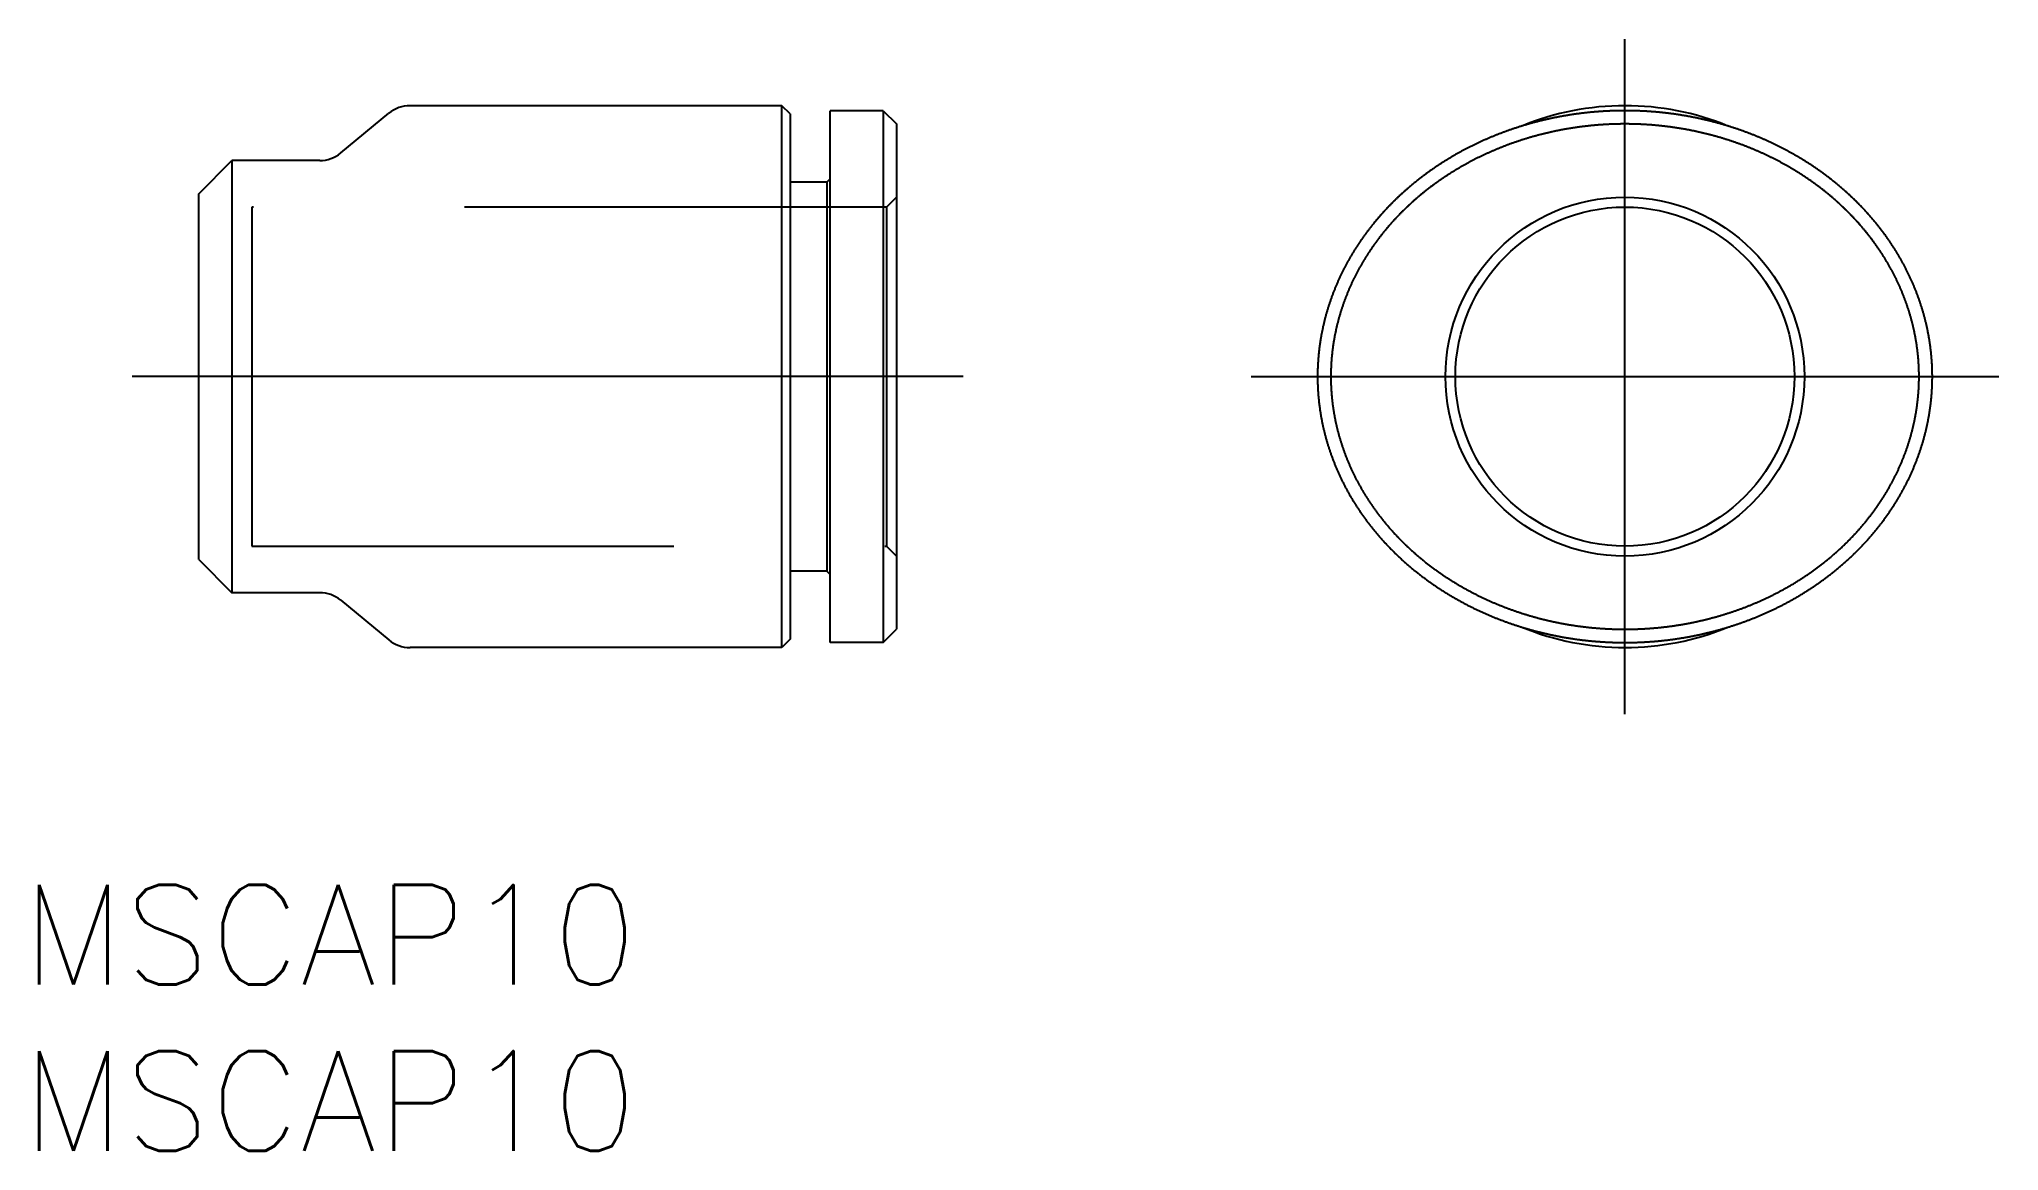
# Model space of a CAD drawing. Extents: x -25.8 to 33.2, y -23.3 to 10.2.
import ezdxf

# ---------------------------------------------------------------- set-up
doc = ezdxf.new("R2010")
doc.units = 0
doc.linetypes.add('CENTER', pattern=[50.8, 31.75, -6.35, 6.35, -6.35])
doc.linetypes.add('DASHED', pattern=[19.05, 12.7, -6.35])
doc.layers.get('0').update_dxf_attribs({"linetype": 'CONTINUOUS'})
doc.layers.add('CENTER', color=1, linetype='CENTER')
doc.styles.get("Standard").update_dxf_attribs({"font": 'txt.shx', "height": 3, "bigfont": 'bigfont.shx'})

msp = doc.modelspace()

# ---------------------------------------------------------------- texts
at = {"color": 7, "linetype": 'CONTINUOUS'}
for p in [(-26.313548, -18.289499), (-26.313548, -23.289499)]:
    msp.add_text('MSCAP10', height=3, dxfattribs=at).set_placement(p)

# ---------------------------------------------------------------- linework, layer by layer
at = {"color": 7, "linetype": 'CONTINUOUS'}
for p, q in [((-16.722877, 6.728627), (-15.277123, 7.921373)), ((-3.45, 8.15), (-14.64074, 8.15)), ((-3.45, -8.15), (-3.45, 8.15)), ((-3.2, 7.9), (-3.45, 8.15)), ((-3.2, 7.9), (-3.2, -7.9)), ((-2, -8), (-2, 8)), ((-0.4, 8), (-2, 8)), ((-0.4, 8), (-0.4, -8)), ((-0.4, 8), (0, 7.6)), ((0, 7.6), (0, -7.6)), ((-21, 5.5), (-20, 6.5)), ((-20, 6.5), (-20, -6.5)), ((-17.35926, 6.5), (-20, 6.5)), ((-2.1, 5.85), (-2, 5.95)), ((-21, -5.5), (-21, 5.5)), ((-2.1, 5.85), (-3.2, 5.85)), ((-2.1, 5.85), (-2.1, -5.85)), ((-21, -5.5), (-20, -6.5)), ((-2.1, -5.85), (-3.2, -5.85)), ((-2.1, -5.85), (-2, -5.95)), ((-17.35926, -6.5), (-20, -6.5)), ((-16.722877, -6.728627), (-15.277123, -7.921373)), ((-0.4, -8), (0, -7.6)), ((-3.45, -8.15), (-14.64074, -8.15)), ((-3.2, -7.9), (-3.45, -8.15)), ((-0.4, -8), (-2, -8))]:
    msp.add_line(p, q, dxfattribs=at)
at = {"color": 3, "linetype": 'DASHED'}
for p, q in [((0, 5.4), (-0.3, 5.1)), ((-19.4, 5.1), (-19.4, -5.1)), ((-0.3, 5.1), (-19.4, 5.1)), ((-0.3, 5.1), (-0.3, -5.1)), ((-19.4, -5.1), (-0.3, -5.1)), ((-0.3, -5.1), (0, -5.4))]:
    msp.add_line(p, q, dxfattribs=at)
at = {"color": 7}
for points in [[(21.9159, -8, 0), (21.9312, -7.99999, 0), (21.9464, -7.99996, 0), (21.9617, -7.99991, 0), (21.977, -7.99983, 0), (21.9923, -7.99974, 0), (22.0075, -7.99963, 0), (22.0228, -7.99949, 0), (22.038, -7.99933, 0), (22.0533, -7.99915, 0), (22.0685, -7.99895, 0), (22.0838, -7.99873, 0), (22.099, -7.99849, 0), (22.1142, -7.99822, 0), (22.1295, -7.99794, 0), (22.1447, -7.99763, 0), (22.16, -7.9973, 0), (22.1752, -7.99695, 0), (22.1905, -7.99657, 0), (22.2057, -7.99617, 0), (22.221, -7.99575, 0), (22.2363, -7.99531, 0), (22.2516, -7.99485, 0), (22.2668, -7.99436, 0), (22.2821, -7.99385, 0), (22.2974, -7.99332, 0), (22.3128, -7.99276, 0), (22.3281, -7.99218, 0), (22.3434, -7.99158, 0), (22.3588, -7.99096, 0), (22.3741, -7.99031, 0), (22.3895, -7.98964, 0), (22.4049, -7.98894, 0), (22.4203, -7.98822, 0), (22.4357, -7.98748, 0), (22.4512, -7.98671, 0), (22.4666, -7.98592, 0), (22.4821, -7.98511, 0), (22.4976, -7.98427, 0), (22.5131, -7.98341, 0), (22.5286, -7.98252, 0), (22.5442, -7.98161, 0), (22.5598, -7.98068, 0), (22.5754, -7.97972, 0), (22.591, -7.97873, 0), (22.6066, -7.97772, 0), (22.6223, -7.97669, 0), (22.638, -7.97563, 0), (22.6537, -7.97455, 0), (22.6695, -7.97344, 0), (22.6853, -7.9723, 0), (22.7011, -7.97115, 0), (22.7169, -7.96996, 0), (22.7328, -7.96875, 0), (22.7487, -7.96752, 0), (22.7646, -7.96625, 0), (22.7806, -7.96497, 0), (22.7966, -7.96366, 0), (22.8126, -7.96232, 0), (22.8287, -7.96095, 0), (22.8448, -7.95956, 0), (22.861, -7.95814, 0), (22.8771, -7.9567, 0), (22.8934, -7.95523, 0), (22.9096, -7.95373, 0), (22.926, -7.9522, 0), (22.9423, -7.95064, 0), (22.9587, -7.94905, 0), (22.9751, -7.94744, 0), (22.9916, -7.94579, 0), (23.0081, -7.94411, 0), (23.0247, -7.94241, 0), (23.0413, -7.94067, 0), (23.058, -7.9389, 0), (23.0747, -7.93709, 0), (23.0915, -7.93526, 0), (23.1083, -7.93339, 0), (23.1251, -7.93149, 0), (23.1421, -7.92955, 0), (23.159, -7.92758, 0), (23.176, -7.92558, 0), (23.1931, -7.92354, 0), (23.2102, -7.92147, 0), (23.2274, -7.91936, 0), (23.2446, -7.91721, 0), (23.2619, -7.91503, 0), (23.2792, -7.91281, 0), (23.2966, -7.91055, 0), (23.3141, -7.90826, 0), (23.3316, -7.90593, 0), (23.3492, -7.90356, 0), (23.3668, -7.90115, 0), (23.3845, -7.8987, 0), (23.4023, -7.89621, 0), (23.4201, -7.89368, 0), (23.4379, -7.89111, 0), (23.4559, -7.8885, 0), (23.4739, -7.88584, 0), (23.492, -7.88315, 0), (23.5101, -7.88041, 0), (23.5283, -7.87763, 0), (23.5466, -7.87481, 0), (23.5649, -7.87194, 0), (23.5833, -7.86903, 0), (23.6018, -7.86608, 0), (23.6203, -7.86308, 0), (23.6389, -7.86003, 0), (23.6576, -7.85694, 0), (23.6763, -7.85381, 0), (23.6952, -7.85063, 0), (23.7141, -7.8474, 0), (23.733, -7.84412, 0), (23.7521, -7.8408, 0), (23.7712, -7.83743, 0), (23.7904, -7.83401, 0), (23.8097, -7.83054, 0), (23.829, -7.82702, 0), (23.8484, -7.82345, 0), (23.8679, -7.81983, 0), (23.8874, -7.81616, 0), (23.907, -7.81243, 0), (23.9267, -7.80866, 0), (23.9464, -7.80483, 0), (23.9662, -7.80095, 0), (23.986, -7.79702, 0), (24.0059, -7.79303, 0), (24.0258, -7.78899, 0), (24.0458, -7.7849, 0), (24.0659, -7.78076, 0), (24.086, -7.77657, 0), (24.1062, -7.77232, 0), (24.1264, -7.76801, 0), (24.1467, -7.76366, 0), (24.1671, -7.75924, 0), (24.1875, -7.75478, 0), (24.2079, -7.75026, 0), (24.2284, -7.74569, 0), (24.249, -7.74106, 0), (24.2696, -7.73638, 0), (24.2902, -7.73164, 0), (24.3109, -7.72685, 0), (24.3316, -7.722, 0), (24.3524, -7.7171, 0), (24.3733, -7.71214, 0), (24.3942, -7.70712, 0), (24.4151, -7.70205, 0), (24.4361, -7.69692, 0), (24.4571, -7.69174, 0), (24.4781, -7.6865, 0), (24.4992, -7.6812, 0), (24.5204, -7.67585, 0), (24.5416, -7.67044, 0), (24.5628, -7.66497, 0), (24.5841, -7.65944, 0), (24.6054, -7.65386, 0), (24.6267, -7.64822, 0), (24.6481, -7.64252, 0), (24.6696, -7.63676, 0), (24.691, -7.63095, 0), (24.7125, -7.62508, 0), (24.734, -7.61914, 0), (24.7556, -7.61315, 0), (24.7772, -7.6071, 0), (24.7989, -7.60099, 0), (24.8205, -7.59482, 0), (24.8422, -7.58859, 0), (24.864, -7.58231, 0), (24.8857, -7.57596, 0), (24.9075, -7.56955, 0), (24.9293, -7.56308, 0), (24.9512, -7.55655, 0), (24.9731, -7.54996, 0), (24.995, -7.54331, 0), (25.0169, -7.5366, 0), (25.0389, -7.52983, 0), (25.0609, -7.52299, 0), (25.0829, -7.5161, 0), (25.1049, -7.50914, 0), (25.127, -7.50212, 0), (25.1491, -7.49504, 0), (25.1712, -7.4879, 0), (25.1933, -7.48069, 0), (25.2154, -7.47343, 0), (25.2376, -7.46609, 0), (25.2598, -7.4587, 0), (25.282, -7.45124, 0), (25.3042, -7.44372, 0), (25.3265, -7.43614, 0), (25.3487, -7.42849, 0), (25.371, -7.42078, 0), (25.3933, -7.41301, 0), (25.4156, -7.40517, 0), (25.4379, -7.39726, 0), (25.4603, -7.38929, 0), (25.4826, -7.38126, 0), (25.505, -7.37316, 0), (25.5274, -7.365, 0), (25.5498, -7.35677, 0), (25.5721, -7.34848, 0), (25.5946, -7.34012, 0), (25.617, -7.3317, 0), (25.6394, -7.3232, 0), (25.6618, -7.31465, 0), (25.6843, -7.30602, 0), (25.7067, -7.29733, 0), (25.7292, -7.28858, 0), (25.7516, -7.27975, 0), (25.7741, -7.27086, 0), (25.7966, -7.2619, 0), (25.8191, -7.25288, 0), (25.8416, -7.24378, 0), (25.8641, -7.23462, 0), (25.8866, -7.22539, 0), (25.9091, -7.2161, 0), (25.9317, -7.20673, 0), (25.9542, -7.1973, 0), (25.9768, -7.1878, 0), (25.9993, -7.17823, 0), (26.0219, -7.1686, 0), (26.0444, -7.15889, 0), (26.067, -7.14912, 0), (26.0896, -7.13928, 0), (26.1121, -7.12937, 0), (26.1347, -7.11939, 0), (26.1573, -7.10935, 0), (26.1799, -7.09923, 0), (26.2025, -7.08905, 0), (26.225, -7.0788, 0), (26.2476, -7.06848, 0), (26.2702, -7.05809, 0), (26.2928, -7.04763, 0), (26.3154, -7.0371, 0), (26.3379, -7.0265, 0), (26.3605, -7.01584, 0), (26.3831, -7.0051, 0), (26.4057, -6.99429, 0), (26.4283, -6.98342, 0), (26.4508, -6.97248, 0), (26.4734, -6.96146, 0), (26.4959, -6.95038, 0), (26.5185, -6.93922, 0), (26.5411, -6.928, 0), (26.5636, -6.91671, 0), (26.5861, -6.90534, 0), (26.6087, -6.89391, 0), (26.6312, -6.88241, 0), (26.6537, -6.87083, 0), (26.6762, -6.85919, 0), (26.6987, -6.84747, 0), (26.7212, -6.83569, 0), (26.7437, -6.82383, 0), (26.7662, -6.8119, 0), (26.7886, -6.79991, 0), (26.8111, -6.78784, 0), (26.8335, -6.7757, 0), (26.856, -6.76349, 0), (26.8784, -6.75121, 0), (26.9008, -6.73885, 0), (26.9232, -6.72643, 0), (26.9455, -6.71394, 0), (26.9679, -6.70137, 0), (26.9903, -6.68873, 0), (27.0126, -6.67602, 0), (27.0349, -6.66324, 0), (27.0572, -6.65039, 0), (27.0795, -6.63746, 0), (27.1018, -6.62447, 0), (27.124, -6.6114, 0), (27.1463, -6.59826, 0), (27.1685, -6.58505, 0), (27.1907, -6.57176, 0), (27.2129, -6.55841, 0), (27.235, -6.54498, 0), (27.2572, -6.53148, 0), (27.2793, -6.5179, 0), (27.3014, -6.50426, 0), (27.3235, -6.49054, 0), (27.3455, -6.47675, 0), (27.3676, -6.46289, 0), (27.3896, -6.44895, 0), (27.4115, -6.43495, 0), (27.4335, -6.42087, 0), (27.4554, -6.40673, 0), (27.4773, -6.39251, 0), (27.4992, -6.37822, 0), (27.5211, -6.36386, 0), (27.5429, -6.34943, 0), (27.5647, -6.33494, 0), (27.5864, -6.32037, 0), (27.6082, -6.30573, 0), (27.6299, -6.29102, 0), (27.6515, -6.27625, 0), (27.6732, -6.2614, 0), (27.6948, -6.24649, 0), (27.7163, -6.23151, 0), (27.7379, -6.21646, 0), (27.7594, -6.20134, 0), (27.7809, -6.18615, 0), (27.8023, -6.1709, 0), (27.8237, -6.15557, 0), (27.8451, -6.14018, 0), (27.8664, -6.12473, 0), (27.8877, -6.1092, 0), (27.9089, -6.09361, 0), (27.9302, -6.07795, 0), (27.9513, -6.06223, 0), (27.9725, -6.04644, 0), (27.9936, -6.03058, 0), (28.0146, -6.01466, 0), (28.0357, -5.99867, 0), (28.0566, -5.98262, 0), (28.0776, -5.9665, 0), (28.0985, -5.95031, 0), (28.1193, -5.93406, 0), (28.1401, -5.91775, 0), (28.1609, -5.90137, 0), (28.1816, -5.88493, 0), (28.2023, -5.86842, 0), (28.2229, -5.85185, 0), (28.2435, -5.83521, 0), (28.264, -5.81851, 0), (28.2845, -5.80175, 0), (28.305, -5.78492, 0), (28.3254, -5.76804, 0), (28.3457, -5.75108, 0), (28.366, -5.73407, 0), (28.3862, -5.71699, 0), (28.4064, -5.69985, 0), (28.4266, -5.68265, 0), (28.4467, -5.66539, 0), (28.4667, -5.64807, 0), (28.4867, -5.63068, 0), (28.5066, -5.61323, 0), (28.5265, -5.59572, 0), (28.5463, -5.57815, 0), (28.5661, -5.56052, 0), (28.5858, -5.54283, 0), (28.6055, -5.52508, 0), (28.6251, -5.50727, 0), (28.6447, -5.4894, 0), (28.6642, -5.47147, 0), (28.6836, -5.45348, 0), (28.703, -5.43543, 0), (28.7223, -5.41733, 0), (28.7415, -5.39917, 0), (28.7607, -5.38095, 0), (28.7799, -5.36267, 0), (28.7989, -5.34434, 0), (28.818, -5.32595, 0), (28.8369, -5.30751, 0), (28.8558, -5.28901, 0), (28.8746, -5.27046, 0), (28.8934, -5.25185, 0), (28.9121, -5.23319, 0), (28.9308, -5.21448, 0), (28.9493, -5.19571, 0), (28.9679, -5.17689, 0), (28.9863, -5.15802, 0), (29.0047, -5.1391, 0), (29.023, -5.12013, 0), (29.0413, -5.1011, 0), (29.0595, -5.08203, 0), (29.0776, -5.06291, 0), (29.0957, -5.04373, 0), (29.1137, -5.02451, 0), (29.1316, -5.00524, 0), (29.1494, -4.98592, 0), (29.1672, -4.96655, 0), (29.185, -4.94713, 0), (29.2026, -4.92767, 0), (29.2202, -4.90816, 0), (29.2377, -4.88861, 0), (29.2552, -4.86901, 0), (29.2725, -4.84936, 0), (29.2898, -4.82967, 0), (29.3071, -4.80993, 0), (29.3242, -4.79015, 0), (29.3413, -4.77033, 0), (29.3583, -4.75046, 0), (29.3753, -4.73055, 0), (29.3921, -4.7106, 0), (29.4089, -4.69061, 0), (29.4257, -4.67057, 0), (29.4423, -4.65049, 0), (29.4589, -4.63038, 0), (29.4754, -4.61022, 0), (29.4918, -4.59002, 0), (29.5082, -4.56978, 0), (29.5244, -4.54951, 0), (29.5406, -4.52919, 0), (29.5568, -4.50884, 0), (29.5728, -4.48844, 0), (29.5888, -4.46801, 0), (29.6046, -4.44755, 0), (29.6205, -4.42705, 0), (29.6362, -4.40651, 0), (29.6518, -4.38593, 0), (29.6674, -4.36532, 0), (29.6829, -4.34468, 0), (29.6983, -4.324, 0), (29.7136, -4.30329, 0), (29.7289, -4.28256, 0), (29.744, -4.26179, 0), (29.7591, -4.24099, 0), (29.7741, -4.22016, 0), (29.7891, -4.1993, 0), (29.8039, -4.17841, 0), (29.8187, -4.15749, 0), (29.8334, -4.13654, 0), (29.848, -4.11556, 0), (29.8625, -4.09455, 0), (29.8769, -4.07352, 0), (29.8913, -4.05245, 0), (29.9055, -4.03136, 0), (29.9197, -4.01024, 0), (29.9339, -3.98909, 0), (29.9479, -3.96791, 0), (29.9618, -3.94671, 0), (29.9757, -3.92548, 0), (29.9895, -3.90422, 0), (30.0032, -3.88294, 0), (30.0169, -3.86163, 0), (30.0304, -3.84029, 0), (30.0439, -3.81893, 0), (30.0573, -3.79754, 0), (30.0706, -3.77613, 0), (30.0838, -3.75469, 0), (30.0969, -3.73323, 0), (30.11, -3.71174, 0), (30.123, -3.69023, 0), (30.1359, -3.66869, 0), (30.1487, -3.64713, 0), (30.1614, -3.62554, 0), (30.1741, -3.60394, 0), (30.1866, -3.58231, 0), (30.1991, -3.56065, 0), (30.2115, -3.53898, 0), (30.2239, -3.51728, 0), (30.2361, -3.49556, 0), (30.2483, -3.47381, 0), (30.2604, -3.45205, 0), (30.2724, -3.43026, 0), (30.2843, -3.40845, 0), (30.2961, -3.38662, 0), (30.3079, -3.36477, 0), (30.3196, -3.3429, 0), (30.3312, -3.32101, 0), (30.3427, -3.2991, 0), (30.3541, -3.27717, 0), (30.3655, -3.25522, 0), (30.3767, -3.23325, 0), (30.3879, -3.21126, 0), (30.399, -3.18926, 0), (30.4101, -3.16723, 0), (30.421, -3.14519, 0), (30.4319, -3.12312, 0), (30.4427, -3.10104, 0), (30.4534, -3.07894, 0), (30.464, -3.05683, 0), (30.4745, -3.03469, 0), (30.485, -3.01254, 0), (30.4953, -2.99037, 0), (30.5056, -2.96818, 0), (30.5159, -2.94598, 0), (30.526, -2.92376, 0), (30.536, -2.90152, 0), (30.546, -2.87926, 0), (30.5559, -2.85699, 0), (30.5657, -2.8347, 0), (30.5754, -2.8124, 0), (30.5851, -2.79008, 0), (30.5947, -2.76774, 0), (30.6041, -2.74539, 0), (30.6135, -2.72302, 0), (30.6229, -2.70064, 0), (30.6321, -2.67824, 0), (30.6413, -2.65583, 0), (30.6504, -2.6334, 0), (30.6594, -2.61095, 0), (30.6683, -2.5885, 0), (30.6771, -2.56602, 0), (30.6859, -2.54354, 0), (30.6946, -2.52104, 0), (30.7032, -2.49852, 0), (30.7117, -2.476, 0), (30.7201, -2.45345, 0), (30.7285, -2.4309, 0), (30.7368, -2.40833, 0), (30.745, -2.38575, 0), (30.7531, -2.36315, 0), (30.7611, -2.34055, 0), (30.7691, -2.31793, 0), (30.777, -2.29529, 0), (30.7848, -2.27265, 0), (30.7925, -2.24999, 0), (30.8001, -2.22732, 0), (30.8077, -2.20464, 0), (30.8152, -2.18195, 0), (30.8226, -2.15925, 0), (30.8299, -2.13654, 0), (30.8371, -2.11381, 0), (30.8443, -2.09107, 0), (30.8514, -2.06833, 0), (30.8584, -2.04557, 0), (30.8653, -2.0228, 0), (30.8721, -2.00002, 0), (30.8789, -1.97723, 0), (30.8856, -1.95443, 0), (30.8922, -1.93163, 0), (30.8987, -1.90881, 0), (30.9052, -1.88598, 0), (30.9115, -1.86314, 0), (30.9178, -1.8403, 0), (30.924, -1.81744, 0), (30.9301, -1.79458, 0), (30.9362, -1.77171, 0), (30.9422, -1.74883, 0), (30.948, -1.72594, 0), (30.9538, -1.70304, 0), (30.9596, -1.68014, 0), (30.9652, -1.65722, 0), (30.9708, -1.6343, 0), (30.9763, -1.61137, 0), (30.9817, -1.58844, 0), (30.987, -1.56549, 0), (30.9923, -1.54254, 0), (30.9975, -1.51959, 0), (31.0026, -1.49662, 0), (31.0076, -1.47365, 0), (31.0125, -1.45067, 0), (31.0174, -1.42768, 0), (31.0222, -1.40469, 0), (31.0269, -1.38169, 0), (31.0315, -1.35869, 0), (31.036, -1.33567, 0), (31.0405, -1.31266, 0), (31.0449, -1.28963, 0), (31.0492, -1.2666, 0), (31.0534, -1.24357, 0), (31.0576, -1.22052, 0), (31.0617, -1.19748, 0), (31.0657, -1.17442, 0), (31.0696, -1.15137, 0), (31.0734, -1.1283, 0), (31.0772, -1.10523, 0), (31.0809, -1.08216, 0), (31.0845, -1.05908, 0), (31.088, -1.036, 0), (31.0914, -1.01291, 0), (31.0948, -0.98982, 0), (31.0981, -0.966723, 0), (31.1013, -0.943622, 0), (31.1044, -0.920517, 0), (31.1075, -0.897408, 0), (31.1105, -0.874295, 0), (31.1134, -0.851179, 0), (31.1162, -0.828058, 0), (31.1189, -0.804934, 0), (31.1216, -0.781806, 0), (31.1242, -0.758675, 0), (31.1267, -0.735541, 0), (31.1291, -0.712404, 0), (31.1315, -0.689264, 0), (31.1338, -0.666121, 0), (31.136, -0.642975, 0), (31.1381, -0.619826, 0), (31.1401, -0.596675, 0), (31.1421, -0.573522, 0), (31.144, -0.550366, 0), (31.1458, -0.527208, 0), (31.1475, -0.504048, 0), (31.1491, -0.480886, 0), (31.1507, -0.457722, 0), (31.1522, -0.434557, 0), (31.1536, -0.41139, 0), (31.155, -0.388222, 0), (31.1562, -0.365052, 0), (31.1574, -0.34188, 0), (31.1585, -0.318705, 0), (31.1596, -0.295529, 0), (31.1605, -0.27235, 0), (31.1614, -0.24917, 0), (31.1622, -0.225988, 0), (31.1629, -0.202804, 0), (31.1635, -0.179619, 0), (31.1641, -0.156434, 0), (31.1646, -0.133247, 0), (31.165, -0.11006, 0), (31.1653, -0.086872, 0), (31.1656, -0.063684, 0), (31.1657, -0.040496, 0), (31.1658, -0.017309, 0), (31.1659, 0.005879, 0), (31.1658, 0.029065, 0), (31.1657, 0.052251, 0), (31.1654, 0.075437, 0), (31.1651, 0.098621, 0), (31.1648, 0.121803, 0), (31.1643, 0.144984, 0), (31.1638, 0.168164, 0), (31.1632, 0.191341, 0), (31.1625, 0.214516, 0), (31.1618, 0.237689, 0), (31.1609, 0.26086, 0), (31.16, 0.284027, 0), (31.159, 0.307192, 0), (31.158, 0.330354, 0), (31.1568, 0.353512, 0), (31.1556, 0.376667, 0), (31.1543, 0.399818, 0), (31.1529, 0.422965, 0), (31.1515, 0.446108, 0), (31.1499, 0.469247, 0), (31.1483, 0.492381, 0), (31.1466, 0.515511, 0), (31.1449, 0.538636, 0), (31.143, 0.561755, 0), (31.1411, 0.584869, 0), (31.1391, 0.607978, 0), (31.137, 0.631081, 0), (31.1349, 0.654178, 0), (31.1327, 0.67727, 0), (31.1303, 0.700354, 0), (31.128, 0.723433, 0), (31.1255, 0.746504, 0), (31.123, 0.769569, 0), (31.1204, 0.792627, 0), (31.1177, 0.815677, 0), (31.1149, 0.83872, 0), (31.112, 0.861756, 0), (31.1091, 0.884783, 0), (31.1061, 0.907803, 0), (31.103, 0.930814, 0), (31.0999, 0.953816, 0), (31.0967, 0.97681, 0), (31.0934, 0.999796, 0), (31.09, 1.02277, 0), (31.0865, 1.04574, 0), (31.083, 1.0687, 0), (31.0793, 1.09164, 0), (31.0757, 1.11458, 0), (31.0719, 1.1375, 0), (31.068, 1.16042, 0), (31.0641, 1.18332, 0), (31.0601, 1.20621, 0), (31.056, 1.22909, 0), (31.0519, 1.25195, 0), (31.0477, 1.27481, 0), (31.0434, 1.29765, 0), (31.039, 1.32047, 0), (31.0345, 1.34329, 0), (31.03, 1.36609, 0), (31.0254, 1.38888, 0), (31.0207, 1.41165, 0), (31.0159, 1.43441, 0), (31.0111, 1.45715, 0), (31.0062, 1.47988, 0), (31.0012, 1.50259, 0), (30.9961, 1.52529, 0), (30.991, 1.54797, 0), (30.9858, 1.57064, 0), (30.9805, 1.59329, 0), (30.9751, 1.61592, 0), (30.9697, 1.63854, 0), (30.9642, 1.66114, 0), (30.9586, 1.68372, 0), (30.953, 1.70629, 0), (30.9472, 1.72883, 0), (30.9414, 1.75136, 0), (30.9355, 1.77387, 0), (30.9296, 1.79637, 0), (30.9236, 1.81884, 0), (30.9175, 1.84129, 0), (30.9113, 1.86373, 0), (30.905, 1.88614, 0), (30.8987, 1.90854, 0), (30.8923, 1.93091, 0), (30.8859, 1.95327, 0), (30.8793, 1.9756, 0), (30.8727, 1.99791, 0), (30.866, 2.0202, 0), (30.8593, 2.04247, 0), (30.8525, 2.06472, 0), (30.8455, 2.08695, 0), (30.8386, 2.10915, 0), (30.8315, 2.13133, 0), (30.8244, 2.15349, 0), (30.8172, 2.17562, 0), (30.81, 2.19774, 0), (30.8026, 2.21982, 0), (30.7952, 2.24189, 0), (30.7877, 2.26393, 0), (30.7802, 2.28594, 0), (30.7726, 2.30793, 0), (30.7649, 2.3299, 0), (30.7571, 2.35184, 0), (30.7493, 2.37376, 0), (30.7414, 2.39565, 0), (30.7334, 2.41751, 0), (30.7254, 2.43935, 0), (30.7173, 2.46116, 0), (30.7091, 2.48294, 0), (30.7008, 2.50469, 0), (30.6925, 2.52642, 0), (30.6841, 2.54812, 0), (30.6756, 2.5698, 0), (30.6671, 2.59144, 0), (30.6585, 2.61306, 0), (30.6498, 2.63464, 0), (30.6411, 2.6562, 0), (30.6323, 2.67773, 0), (30.6234, 2.69923, 0), (30.6145, 2.7207, 0), (30.6055, 2.74215, 0), (30.5964, 2.76356, 0), (30.5872, 2.78494, 0), (30.578, 2.80629, 0), (30.5688, 2.82761, 0), (30.5594, 2.8489, 0), (30.55, 2.87016, 0), (30.5405, 2.89139, 0), (30.531, 2.91259, 0), (30.5214, 2.93375, 0), (30.5117, 2.95489, 0), (30.502, 2.97599, 0), (30.4922, 2.99706, 0), (30.4823, 3.01809, 0), (30.4724, 3.0391, 0), (30.4624, 3.06007, 0), (30.4523, 3.08101, 0), (30.4422, 3.10191, 0), (30.432, 3.12278, 0), (30.4217, 3.14362, 0), (30.4114, 3.16442, 0), (30.401, 3.18519, 0), (30.3906, 3.20593, 0), (30.3801, 3.22663, 0), (30.3695, 3.2473, 0), (30.3589, 3.26793, 0), (30.3482, 3.28852, 0), (30.3374, 3.30908, 0), (30.3266, 3.32961, 0), (30.3157, 3.3501, 0), (30.3048, 3.37055, 0), (30.2938, 3.39097, 0), (30.2827, 3.41135, 0), (30.2716, 3.43169, 0), (30.2604, 3.45199, 0), (30.2491, 3.47226, 0), (30.2378, 3.4925, 0), (30.2265, 3.51269, 0), (30.215, 3.53285, 0), (30.2036, 3.55296, 0), (30.192, 3.57304, 0), (30.1804, 3.59308, 0), (30.1687, 3.61309, 0), (30.157, 3.63305, 0), (30.1452, 3.65298, 0), (30.1334, 3.67286, 0), (30.1215, 3.69271, 0), (30.1095, 3.71251, 0), (30.0975, 3.73228, 0), (30.0855, 3.75201, 0), (30.0733, 3.77169, 0), (30.0611, 3.79133, 0), (30.0489, 3.81094, 0), (30.0366, 3.8305, 0), (30.0243, 3.85002, 0), (30.0118, 3.8695, 0), (29.9994, 3.88894, 0), (29.9869, 3.90834, 0), (29.9743, 3.9277, 0), (29.9617, 3.94702, 0), (29.949, 3.9663, 0), (29.9362, 3.98553, 0), (29.9235, 4.00473, 0), (29.9106, 4.02388, 0), (29.8977, 4.04299, 0), (29.8848, 4.06206, 0), (29.8717, 4.08109, 0), (29.8587, 4.10008, 0), (29.8456, 4.11902, 0), (29.8324, 4.13793, 0), (29.8192, 4.15679, 0), (29.8059, 4.17561, 0), (29.7926, 4.19439, 0), (29.7792, 4.21313, 0), (29.7658, 4.23183, 0), (29.7523, 4.25048, 0), (29.7387, 4.26909, 0), (29.7251, 4.28766, 0), (29.7115, 4.30619, 0), (29.6978, 4.32468, 0), (29.6841, 4.34313, 0), (29.6703, 4.36153, 0), (29.6564, 4.37989, 0), (29.6425, 4.39821, 0), (29.6286, 4.41648, 0), (29.6146, 4.43472, 0), (29.6005, 4.45291, 0), (29.5864, 4.47106, 0), (29.5723, 4.48916, 0), (29.5581, 4.50723, 0), (29.5438, 4.52525, 0), (29.5295, 4.54323, 0), (29.5152, 4.56117, 0), (29.5008, 4.57906, 0), (29.4863, 4.59691, 0), (29.4718, 4.61472, 0), (29.4573, 4.63249, 0), (29.4427, 4.65021, 0), (29.428, 4.66789, 0), (29.4133, 4.68553, 0), (29.3986, 4.70312, 0), (29.3838, 4.72067, 0), (29.3689, 4.73818, 0), (29.3541, 4.75564, 0), (29.3391, 4.77306, 0), (29.3241, 4.79044, 0), (29.3091, 4.80778, 0), (29.294, 4.82507, 0), (29.2789, 4.84232, 0), (29.2638, 4.85952, 0), (29.2485, 4.87668, 0), (29.2333, 4.8938, 0), (29.218, 4.91087, 0), (29.2026, 4.9279, 0), (29.1872, 4.94489, 0), (29.1718, 4.96183, 0), (29.1563, 4.97873, 0), (29.1407, 4.99559, 0), (29.1251, 5.0124, 0), (29.1095, 5.02917, 0), (29.0938, 5.0459, 0), (29.0781, 5.06258, 0), (29.0624, 5.07922, 0), (29.0465, 5.09581, 0), (29.0307, 5.11236, 0), (29.0148, 5.12887, 0), (28.9988, 5.14533, 0), (28.9829, 5.16175, 0), (28.9668, 5.17812, 0), (28.9507, 5.19445, 0), (28.9346, 5.21074, 0), (28.9185, 5.22698, 0), (28.9022, 5.24317, 0), (28.886, 5.25933, 0), (28.8697, 5.27544, 0), (28.8534, 5.2915, 0), (28.837, 5.30752, 0), (28.8206, 5.32349, 0), (28.8041, 5.33942, 0), (28.7876, 5.35531, 0), (28.771, 5.37115, 0), (28.7545, 5.38695, 0), (28.7378, 5.4027, 0), (28.7211, 5.41841, 0), (28.7044, 5.43407, 0), (28.6877, 5.44968, 0), (28.6709, 5.46526, 0), (28.654, 5.48078, 0), (28.6372, 5.49627, 0), (28.6202, 5.5117, 0), (28.6033, 5.5271, 0), (28.5863, 5.54244, 0), (28.5692, 5.55774, 0), (28.5521, 5.573, 0), (28.535, 5.58821, 0), (28.5179, 5.60338, 0), (28.5007, 5.6185, 0), (28.4834, 5.63357, 0), (28.4661, 5.6486, 0), (28.4488, 5.66358, 0), (28.4315, 5.67852, 0), (28.4141, 5.69341, 0), (28.3966, 5.70826, 0), (28.3791, 5.72306, 0), (28.3616, 5.73782, 0), (28.3441, 5.75253, 0), (28.3265, 5.76719, 0), (28.3089, 5.78181, 0), (28.2912, 5.79638, 0), (28.2735, 5.81091, 0), (28.2558, 5.82539, 0), (28.238, 5.83982, 0), (28.2202, 5.85421, 0), (28.2023, 5.86855, 0), (28.1844, 5.88284, 0), (28.1665, 5.89709, 0), (28.1485, 5.91129, 0), (28.1305, 5.92545, 0), (28.1125, 5.93956, 0), (28.0944, 5.95362, 0), (28.0763, 5.96764, 0), (28.0582, 5.98161, 0), (28.04, 5.99553, 0), (28.0218, 6.00941, 0), (28.0036, 6.02324, 0), (27.9853, 6.03702, 0), (27.967, 6.05076, 0), (27.9486, 6.06445, 0), (27.9302, 6.07809, 0), (27.9118, 6.09168, 0), (27.8934, 6.10523, 0), (27.8749, 6.11873, 0), (27.8564, 6.13219, 0), (27.8378, 6.1456, 0), (27.8192, 6.15896, 0), (27.8006, 6.17227, 0), (27.7819, 6.18553, 0), (27.7633, 6.19875, 0), (27.7445, 6.21192, 0), (27.7258, 6.22505, 0), (27.707, 6.23812, 0), (27.6882, 6.25115, 0), (27.6693, 6.26414, 0), (27.6505, 6.27707, 0), (27.6316, 6.28996, 0), (27.6126, 6.3028, 0), (27.5936, 6.31559, 0), (27.5746, 6.32833, 0), (27.5556, 6.34103, 0), (27.5365, 6.35368, 0), (27.5174, 6.36628, 0), (27.4983, 6.37883, 0), (27.4792, 6.39134, 0), (27.46, 6.4038, 0), (27.4407, 6.41621, 0), (27.4215, 6.42857, 0), (27.4022, 6.44089, 0), (27.3829, 6.45315, 0), (27.3636, 6.46537, 0), (27.3442, 6.47754, 0), (27.3248, 6.48967, 0), (27.3054, 6.50174, 0), (27.286, 6.51377, 0), (27.2665, 6.52575, 0), (27.247, 6.53768, 0), (27.2275, 6.54956, 0), (27.2079, 6.56139, 0), (27.1883, 6.57318, 0), (27.1687, 6.58492, 0), (27.149, 6.59661, 0), (27.1294, 6.60825, 0), (27.1097, 6.61984, 0), (27.09, 6.63138, 0), (27.0702, 6.64288, 0), (27.0504, 6.65433, 0), (27.0306, 6.66572, 0), (27.0108, 6.67707, 0), (26.9909, 6.68837, 0), (26.9711, 6.69963, 0), (26.9512, 6.71083, 0), (26.9312, 6.72199, 0), (26.9113, 6.73309, 0), (26.8913, 6.74415, 0), (26.8713, 6.75516, 0), (26.8513, 6.76612, 0), (26.8312, 6.77703, 0), (26.8111, 6.78789, 0), (26.791, 6.79871, 0), (26.7709, 6.80947, 0), (26.7507, 6.82019, 0), (26.7306, 6.83085, 0), (26.7104, 6.84147, 0), (26.6902, 6.85204, 0), (26.6699, 6.86255, 0), (26.6497, 6.87302, 0), (26.6294, 6.88345, 0), (26.6091, 6.89382, 0), (26.5887, 6.90414, 0), (26.5684, 6.91441, 0), (26.548, 6.92464, 0), (26.5276, 6.93481, 0), (26.5072, 6.94494, 0), (26.4868, 6.95502, 0), (26.4663, 6.96505, 0), (26.4458, 6.97503, 0), (26.4253, 6.98496, 0), (26.4048, 6.99484, 0), (26.3843, 7.00467, 0), (26.3637, 7.01446, 0), (26.3431, 7.02419, 0), (26.3225, 7.03388, 0), (26.3019, 7.04352, 0), (26.2812, 7.0531, 0), (26.2605, 7.06264, 0), (26.2399, 7.07214, 0), (26.2192, 7.08158, 0), (26.1984, 7.09097, 0), (26.1777, 7.10032, 0), (26.1569, 7.10961, 0), (26.1361, 7.11886, 0), (26.1153, 7.12806, 0), (26.0945, 7.13721, 0), (26.0736, 7.14631, 0), (26.0528, 7.15536, 0), (26.0319, 7.16436, 0), (26.011, 7.17332, 0), (25.9901, 7.18222, 0), (25.9691, 7.19108, 0), (25.9482, 7.19989, 0), (25.9272, 7.20865, 0), (25.9062, 7.21736, 0), (25.8852, 7.22602, 0), (25.8641, 7.23464, 0), (25.8431, 7.2432, 0), (25.822, 7.25172, 0), (25.8009, 7.26019, 0), (25.7798, 7.26861, 0), (25.7587, 7.27698, 0), (25.7375, 7.2853, 0), (25.7164, 7.29357, 0), (25.6952, 7.3018, 0), (25.674, 7.30998, 0), (25.6528, 7.31811, 0), (25.6316, 7.32619, 0), (25.6103, 7.33422, 0), (25.5891, 7.3422, 0), (25.5678, 7.35014, 0), (25.5465, 7.35802, 0), (25.5252, 7.36586, 0), (25.5039, 7.37365, 0), (25.4825, 7.38139, 0), (25.4612, 7.38908, 0), (25.4398, 7.39673, 0), (25.4184, 7.40432, 0), (25.397, 7.41187, 0), (25.3756, 7.41937, 0), (25.3541, 7.42682, 0), (25.3327, 7.43422, 0), (25.3112, 7.44158, 0), (25.2897, 7.44888, 0), (25.2682, 7.45614, 0), (25.2467, 7.46335, 0), (25.2252, 7.47051, 0), (25.2036, 7.47762, 0), (25.182, 7.48469, 0), (25.1605, 7.4917, 0), (25.1389, 7.49867, 0), (25.1173, 7.50559, 0), (25.0957, 7.51246, 0), (25.074, 7.51929, 0), (25.0524, 7.52606, 0), (25.0307, 7.53279, 0), (25.009, 7.53947, 0), (24.9873, 7.5461, 0), (24.9656, 7.55268, 0), (24.9439, 7.55921, 0), (24.9222, 7.5657, 0), (24.9004, 7.57214, 0), (24.8787, 7.57853, 0), (24.8569, 7.58487, 0), (24.8351, 7.59116, 0), (24.8133, 7.5974, 0), (24.7915, 7.6036, 0), (24.7697, 7.60975, 0), (24.7478, 7.61585, 0), (24.726, 7.6219, 0), (24.7041, 7.62791, 0), (24.6822, 7.63386, 0), (24.6604, 7.63977, 0), (24.6385, 7.64563, 0), (24.6165, 7.65144, 0), (24.5946, 7.6572, 0), (24.5727, 7.66292, 0), (24.5507, 7.66859, 0), (24.5288, 7.67421, 0), (24.5068, 7.67978, 0), (24.4848, 7.6853, 0), (24.4628, 7.69077, 0), (24.4408, 7.6962, 0), (24.4188, 7.70158, 0), (24.3967, 7.70691, 0), (24.3747, 7.71219, 0), (24.3526, 7.71742, 0), (24.3306, 7.72261, 0), (24.3085, 7.72775, 0), (24.2864, 7.73284, 0), (24.2643, 7.73788, 0), (24.2422, 7.74287, 0), (24.2201, 7.74782, 0), (24.198, 7.75272, 0), (24.1758, 7.75756, 0), (24.1537, 7.76237, 0), (24.1315, 7.76712, 0), (24.1093, 7.77182, 0), (24.0872, 7.77648, 0), (24.065, 7.78109, 0), (24.0428, 7.78565, 0), (24.0206, 7.79016, 0), (23.9984, 7.79463, 0), (23.9761, 7.79904, 0), (23.9539, 7.80341, 0), (23.9316, 7.80773, 0), (23.9094, 7.81201, 0), (23.8871, 7.81623, 0), (23.8649, 7.82041, 0), (23.8426, 7.82454, 0), (23.8203, 7.82862, 0), (23.798, 7.83265, 0), (23.7757, 7.83663, 0), (23.7534, 7.84057, 0), (23.731, 7.84446, 0), (23.7087, 7.8483, 0), (23.6864, 7.85209, 0), (23.664, 7.85583, 0), (23.6417, 7.85953, 0), (23.6193, 7.86318, 0), (23.5969, 7.86678, 0), (23.5745, 7.87033, 0), (23.5522, 7.87384, 0), (23.5298, 7.87729, 0), (23.5074, 7.8807, 0), (23.485, 7.88406, 0), (23.4625, 7.88737, 0), (23.4401, 7.89064, 0), (23.4177, 7.89386, 0), (23.3952, 7.89702, 0), (23.3728, 7.90014, 0), (23.3504, 7.90322, 0), (23.3279, 7.90624, 0), (23.3054, 7.90922, 0), (23.283, 7.91215, 0), (23.2605, 7.91503, 0), (23.238, 7.91786, 0), (23.2155, 7.92064, 0), (23.193, 7.92338, 0), (23.1705, 7.92607, 0), (23.148, 7.92871, 0), (23.1255, 7.9313, 0), (23.103, 7.93384, 0), (23.0805, 7.93634, 0), (23.058, 7.93879, 0), (23.0354, 7.94119, 0), (23.0129, 7.94354, 0), (22.9903, 7.94585, 0), (22.9678, 7.9481, 0), (22.9452, 7.95031, 0), (22.9227, 7.95247, 0), (22.9001, 7.95458, 0), (22.8776, 7.95665, 0), (22.855, 7.95866, 0), (22.8324, 7.96063, 0), (22.8099, 7.96255, 0), (22.7873, 7.96442, 0), (22.7647, 7.96625, 0), (22.7421, 7.96802, 0), (22.7195, 7.96975, 0), (22.6969, 7.97143, 0), (22.6743, 7.97306, 0), (22.6517, 7.97465, 0), (22.6291, 7.97618, 0), (22.6065, 7.97767, 0), (22.5839, 7.97911, 0), (22.5613, 7.9805, 0), (22.5386, 7.98185, 0), (22.516, 7.98314, 0), (22.4934, 7.98439, 0), (22.4708, 7.98559, 0), (22.4481, 7.98675, 0), (22.4255, 7.98785, 0), (22.4029, 7.98891, 0), (22.3802, 7.98991, 0), (22.3576, 7.99087, 0), (22.335, 7.99179, 0), (22.3123, 7.99265, 0), (22.2897, 7.99347, 0), (22.267, 7.99423, 0), (22.2444, 7.99495, 0), (22.2217, 7.99563, 0), (22.1991, 7.99625, 0), (22.1764, 7.99683, 0), (22.1538, 7.99735, 0), (22.1311, 7.99783, 0), (22.1085, 7.99827, 0), (22.0858, 7.99865, 0), (22.0632, 7.99899, 0), (22.0405, 7.99927, 0), (22.0178, 7.99951, 0), (21.9952, 7.99971, 0), (21.9725, 7.99985, 0), (21.9499, 7.99995, 0), (21.9272, 7.99999, 0), (21.9045, 7.99999, 0), (21.8819, 7.99995, 0), (21.8592, 7.99985, 0), (21.8366, 7.99971, 0), (21.8139, 7.99951, 0), (21.7913, 7.99927, 0), (21.7686, 7.99899, 0), (21.7459, 7.99865, 0), (21.7233, 7.99827, 0), (21.7006, 7.99783, 0), (21.678, 7.99735, 0), (21.6553, 7.99683, 0), (21.6327, 7.99625, 0), (21.61, 7.99563, 0), (21.5874, 7.99495, 0), (21.5647, 7.99423, 0), (21.5421, 7.99347, 0), (21.5194, 7.99265, 0), (21.4968, 7.99179, 0), (21.4741, 7.99087, 0), (21.4515, 7.98991, 0), (21.4289, 7.98891, 0), (21.4062, 7.98785, 0), (21.3836, 7.98675, 0), (21.361, 7.98559, 0), (21.3384, 7.98439, 0), (21.3157, 7.98315, 0), (21.2931, 7.98185, 0), (21.2705, 7.9805, 0), (21.2479, 7.97911, 0), (21.2253, 7.97767, 0), (21.2026, 7.97618, 0), (21.18, 7.97465, 0), (21.1574, 7.97306, 0), (21.1348, 7.97143, 0), (21.1122, 7.96975, 0), (21.0896, 7.96802, 0), (21.0671, 7.96625, 0), (21.0445, 7.96442, 0), (21.0219, 7.96255, 0), (20.9993, 7.96063, 0), (20.9767, 7.95866, 0), (20.9542, 7.95665, 0), (20.9316, 7.95458, 0), (20.9091, 7.95247, 0), (20.8865, 7.95031, 0), (20.8639, 7.9481, 0), (20.8414, 7.94585, 0), (20.8189, 7.94354, 0), (20.7963, 7.94119, 0), (20.7738, 7.93879, 0), (20.7513, 7.93634, 0), (20.7287, 7.93384, 0), (20.7062, 7.9313, 0), (20.6837, 7.92871, 0), (20.6612, 7.92607, 0), (20.6387, 7.92338, 0), (20.6162, 7.92064, 0), (20.5937, 7.91786, 0), (20.5713, 7.91503, 0), (20.5488, 7.91215, 0), (20.5263, 7.90922, 0), (20.5038, 7.90624, 0), (20.4814, 7.90322, 0), (20.4589, 7.90014, 0), (20.4365, 7.89702, 0), (20.4141, 7.89386, 0), (20.3916, 7.89064, 0), (20.3692, 7.88738, 0), (20.3468, 7.88406, 0), (20.3244, 7.8807, 0), (20.302, 7.87729, 0), (20.2796, 7.87384, 0), (20.2572, 7.87033, 0), (20.2348, 7.86678, 0), (20.2125, 7.86318, 0), (20.1901, 7.85953, 0), (20.1677, 7.85583, 0), (20.1454, 7.85209, 0), (20.123, 7.8483, 0), (20.1007, 7.84446, 0), (20.0784, 7.84057, 0), (20.0561, 7.83663, 0), (20.0338, 7.83265, 0), (20.0115, 7.82861, 0), (19.9892, 7.82453, 0), (19.9669, 7.82041, 0), (19.9446, 7.81623, 0), (19.9224, 7.812, 0), (19.9001, 7.80773, 0), (19.8779, 7.80341, 0), (19.8556, 7.79904, 0), (19.8334, 7.79463, 0), (19.8112, 7.79016, 0), (19.789, 7.78565, 0), (19.7668, 7.78109, 0), (19.7446, 7.77648, 0), (19.7224, 7.77182, 0), (19.7002, 7.76712, 0), (19.6781, 7.76236, 0), (19.6559, 7.75756, 0), (19.6338, 7.75271, 0), (19.6116, 7.74782, 0), (19.5895, 7.74287, 0), (19.5674, 7.73788, 0), (19.5453, 7.73284, 0), (19.5232, 7.72775, 0), (19.5012, 7.72261, 0), (19.4791, 7.71742, 0), (19.457, 7.71219, 0), (19.435, 7.70691, 0), (19.413, 7.70158, 0), (19.3909, 7.6962, 0), (19.3689, 7.69077, 0), (19.3469, 7.6853, 0), (19.325, 7.67978, 0), (19.303, 7.67421, 0), (19.281, 7.66859, 0), (19.2591, 7.66292, 0), (19.2371, 7.65721, 0), (19.2152, 7.65144, 0), (19.1933, 7.64563, 0), (19.1714, 7.63977, 0), (19.1495, 7.63387, 0), (19.1276, 7.62791, 0), (19.1058, 7.62191, 0), (19.0839, 7.61585, 0), (19.0621, 7.60975, 0), (19.0402, 7.6036, 0), (19.0184, 7.59741, 0), (18.9966, 7.59116, 0), (18.9748, 7.58487, 0), (18.9531, 7.57853, 0), (18.9313, 7.57214, 0), (18.9096, 7.5657, 0), (18.8878, 7.55922, 0), (18.8661, 7.55268, 0), (18.8444, 7.5461, 0), (18.8227, 7.53947, 0), (18.801, 7.53279, 0), (18.7794, 7.52606, 0), (18.7577, 7.51929, 0), (18.7361, 7.51246, 0), (18.7145, 7.50559, 0), (18.6929, 7.49867, 0), (18.6713, 7.49171, 0), (18.6497, 7.48469, 0), (18.6281, 7.47762, 0), (18.6066, 7.47051, 0), (18.5851, 7.46335, 0), (18.5635, 7.45614, 0), (18.542, 7.44888, 0), (18.5206, 7.44158, 0), (18.4991, 7.43422, 0), (18.4776, 7.42682, 0), (18.4562, 7.41937, 0), (18.4348, 7.41187, 0), (18.4134, 7.40432, 0), (18.392, 7.39673, 0), (18.3706, 7.38908, 0), (18.3492, 7.38139, 0), (18.3279, 7.37365, 0), (18.3066, 7.36586, 0), (18.2853, 7.35802, 0), (18.264, 7.35013, 0), (18.2427, 7.3422, 0), (18.2214, 7.33421, 0), (18.2002, 7.32618, 0), (18.1789, 7.3181, 0), (18.1577, 7.30997, 0), (18.1365, 7.30179, 0), (18.1154, 7.29357, 0), (18.0942, 7.28529, 0), (18.073, 7.27697, 0), (18.0519, 7.2686, 0), (18.0308, 7.26017, 0), (18.0097, 7.25171, 0), (17.9887, 7.24319, 0), (17.9676, 7.23462, 0), (17.9466, 7.22601, 0), (17.9255, 7.21734, 0), (17.9045, 7.20863, 0), (17.8836, 7.19987, 0), (17.8626, 7.19106, 0), (17.8417, 7.1822, 0), (17.8207, 7.17329, 0), (17.7998, 7.16434, 0), (17.7789, 7.15533, 0), (17.7581, 7.14628, 0), (17.7372, 7.13718, 0), (17.7164, 7.12803, 0), (17.6956, 7.11883, 0), (17.6748, 7.10958, 0), (17.654, 7.10028, 0), (17.6333, 7.09094, 0), (17.6125, 7.08155, 0), (17.5918, 7.0721, 0), (17.5711, 7.06261, 0), (17.5505, 7.05307, 0), (17.5298, 7.04348, 0), (17.5092, 7.03384, 0), (17.4886, 7.02416, 0), (17.468, 7.01442, 0), (17.4474, 7.00464, 0), (17.4269, 6.9948, 0), (17.4064, 6.98492, 0), (17.3858, 6.97499, 0), (17.3654, 6.96501, 0), (17.3449, 6.95498, 0), (17.3245, 6.94491, 0), (17.3041, 6.93478, 0), (17.2837, 6.92461, 0), (17.2633, 6.91438, 0), (17.2429, 6.90411, 0), (17.2226, 6.89379, 0), (17.2023, 6.88342, 0), (17.182, 6.873, 0), (17.1618, 6.86253, 0), (17.1415, 6.85201, 0), (17.1213, 6.84145, 0), (17.1011, 6.83083, 0), (17.081, 6.82017, 0), (17.0608, 6.80946, 0), (17.0407, 6.79869, 0), (17.0206, 6.78788, 0), (17.0005, 6.77702, 0), (16.9805, 6.76611, 0), (16.9604, 6.75516, 0), (16.9404, 6.74415, 0), (16.9205, 6.73309, 0), (16.9005, 6.72199, 0), (16.8806, 6.71084, 0), (16.8607, 6.69963, 0), (16.8408, 6.68838, 0), (16.8209, 6.67708, 0), (16.8011, 6.66573, 0), (16.7813, 6.65433, 0), (16.7615, 6.64289, 0), (16.7418, 6.63139, 0), (16.7221, 6.61985, 0), (16.7024, 6.60826, 0), (16.6827, 6.59662, 0), (16.6631, 6.58493, 0), (16.6434, 6.57319, 0), (16.6239, 6.5614, 0), (16.6043, 6.54957, 0), (16.5848, 6.53769, 0), (16.5653, 6.52576, 0), (16.5458, 6.51378, 0), (16.5263, 6.50175, 0), (16.5069, 6.48967, 0), (16.4875, 6.47755, 0), (16.4682, 6.46538, 0), (16.4488, 6.45316, 0), (16.4295, 6.44089, 0), (16.4102, 6.42858, 0), (16.391, 6.41621, 0), (16.3718, 6.4038, 0), (16.3526, 6.39134, 0), (16.3334, 6.37884, 0), (16.3143, 6.36628, 0), (16.2952, 6.35368, 0), (16.2761, 6.34103, 0), (16.2571, 6.32833, 0), (16.2381, 6.31559, 0), (16.2191, 6.3028, 0), (16.2002, 6.28995, 0), (16.1813, 6.27707, 0), (16.1624, 6.26413, 0), (16.1436, 6.25115, 0), (16.1247, 6.23812, 0), (16.106, 6.22504, 0), (16.0872, 6.21192, 0), (16.0685, 6.19875, 0), (16.0498, 6.18553, 0), (16.0312, 6.17226, 0), (16.0125, 6.15895, 0), (15.994, 6.14559, 0), (15.9754, 6.13218, 0), (15.9569, 6.11872, 0), (15.9384, 6.10522, 0), (15.9199, 6.09167, 0), (15.9015, 6.07808, 0), (15.8831, 6.06444, 0), (15.8648, 6.05075, 0), (15.8465, 6.03701, 0), (15.8282, 6.02323, 0), (15.8099, 6.0094, 0), (15.7917, 5.99552, 0), (15.7736, 5.9816, 0), (15.7554, 5.96763, 0), (15.7373, 5.95362, 0), (15.7192, 5.93955, 0), (15.7012, 5.92545, 0), (15.6832, 5.91129, 0), (15.6652, 5.89709, 0), (15.6473, 5.88284, 0), (15.6294, 5.86855, 0), (15.6116, 5.85421, 0), (15.5938, 5.83982, 0), (15.576, 5.82538, 0), (15.5582, 5.81091, 0), (15.5405, 5.79638, 0), (15.5229, 5.78181, 0), (15.5052, 5.76719, 0), (15.4877, 5.75253, 0), (15.4701, 5.73782, 0), (15.4526, 5.72306, 0), (15.4351, 5.70826, 0), (15.4177, 5.69341, 0), (15.4003, 5.67852, 0), (15.3829, 5.66358, 0), (15.3656, 5.6486, 0), (15.3483, 5.63357, 0), (15.3311, 5.6185, 0), (15.3139, 5.60338, 0), (15.2967, 5.58821, 0), (15.2796, 5.573, 0), (15.2625, 5.55774, 0), (15.2455, 5.54244, 0), (15.2285, 5.5271, 0), (15.2115, 5.5117, 0), (15.1946, 5.49627, 0), (15.1777, 5.48079, 0), (15.1609, 5.46526, 0), (15.1441, 5.44969, 0), (15.1273, 5.43407, 0), (15.1106, 5.41841, 0), (15.0939, 5.4027, 0), (15.0773, 5.38695, 0), (15.0607, 5.37115, 0), (15.0442, 5.35531, 0), (15.0276, 5.33943, 0), (15.0112, 5.3235, 0), (14.9948, 5.30752, 0), (14.9784, 5.2915, 0), (14.962, 5.27544, 0), (14.9457, 5.25933, 0), (14.9295, 5.24318, 0), (14.9133, 5.22698, 0), (14.8971, 5.21074, 0), (14.881, 5.19446, 0), (14.8649, 5.17813, 0), (14.8489, 5.16175, 0), (14.8329, 5.14534, 0), (14.817, 5.12887, 0), (14.8011, 5.11237, 0), (14.7852, 5.09582, 0), (14.7694, 5.07922, 0), (14.7536, 5.06259, 0), (14.7379, 5.0459, 0), (14.7222, 5.02918, 0), (14.7066, 5.01241, 0), (14.691, 4.9956, 0), (14.6755, 4.97874, 0), (14.66, 4.96184, 0), (14.6445, 4.9449, 0), (14.6291, 4.92791, 0), (14.6138, 4.91088, 0), (14.5985, 4.8938, 0), (14.5832, 4.87668, 0), (14.568, 4.85952, 0), (14.5528, 4.84232, 0), (14.5377, 4.82507, 0), (14.5226, 4.80778, 0), (14.5076, 4.79045, 0), (14.4926, 4.77307, 0), (14.4777, 4.75565, 0), (14.4628, 4.73819, 0), (14.448, 4.72068, 0), (14.4332, 4.70313, 0), (14.4184, 4.68554, 0), (14.4037, 4.6679, 0), (14.3891, 4.65023, 0), (14.3745, 4.63251, 0), (14.36, 4.61474, 0), (14.3455, 4.59693, 0), (14.331, 4.57908, 0), (14.3166, 4.56119, 0), (14.3023, 4.54325, 0), (14.288, 4.52527, 0), (14.2737, 4.50725, 0), (14.2595, 4.48918, 0), (14.2454, 4.47107, 0), (14.2312, 4.45291, 0), (14.2172, 4.43472, 0), (14.2032, 4.41648, 0), (14.1892, 4.3982, 0), (14.1753, 4.37987, 0), (14.1615, 4.3615, 0), (14.1477, 4.34309, 0), (14.1339, 4.32464, 0), (14.1202, 4.30615, 0), (14.1066, 4.28761, 0), (14.093, 4.26903, 0), (14.0795, 4.25041, 0), (14.066, 4.23175, 0), (14.0525, 4.21305, 0), (14.0391, 4.1943, 0), (14.0258, 4.17551, 0), (14.0125, 4.15669, 0), (13.9993, 4.13782, 0), (13.9861, 4.1189, 0), (13.973, 4.09995, 0), (13.9599, 4.08096, 0), (13.9469, 4.06192, 0), (13.934, 4.04285, 0), (13.9211, 4.02373, 0), (13.9082, 4.00457, 0), (13.8954, 3.98538, 0), (13.8827, 3.96614, 0), (13.87, 3.94686, 0), (13.8574, 3.92754, 0), (13.8448, 3.90818, 0), (13.8323, 3.88878, 0), (13.8198, 3.86934, 0), (13.8074, 3.84986, 0), (13.7951, 3.83034, 0), (13.7828, 3.81078, 0), (13.7705, 3.79118, 0), (13.7583, 3.77154, 0), (13.7462, 3.75186, 0), (13.7342, 3.73215, 0), (13.7221, 3.71239, 0), (13.7102, 3.69259, 0), (13.6983, 3.67276, 0), (13.6865, 3.65288, 0), (13.6747, 3.63297, 0), (13.663, 3.61301, 0), (13.6513, 3.59302, 0), (13.6397, 3.57299, 0), (13.6282, 3.55292, 0), (13.6167, 3.53282, 0), (13.6052, 3.51267, 0), (13.5939, 3.49249, 0), (13.5826, 3.47226, 0), (13.5713, 3.452, 0), (13.5601, 3.43171, 0), (13.549, 3.41137, 0), (13.538, 3.391, 0), (13.5269, 3.37058, 0), (13.516, 3.35013, 0), (13.5051, 3.32965, 0), (13.4943, 3.30912, 0), (13.4835, 3.28857, 0), (13.4728, 3.26797, 0), (13.4622, 3.24734, 0), (13.4516, 3.22667, 0), (13.4411, 3.20597, 0), (13.4307, 3.18524, 0), (13.4203, 3.16447, 0), (13.41, 3.14366, 0), (13.3997, 3.12282, 0), (13.3896, 3.10195, 0), (13.3794, 3.08104, 0), (13.3694, 3.0601, 0), (13.3594, 3.03913, 0), (13.3494, 3.01812, 0), (13.3396, 2.99708, 0), (13.3298, 2.97601, 0), (13.32, 2.9549, 0), (13.3104, 2.93376, 0), (13.3008, 2.9126, 0), (13.2912, 2.8914, 0), (13.2818, 2.87016, 0), (13.2723, 2.8489, 0), (13.263, 2.82761, 0), (13.2537, 2.80628, 0), (13.2445, 2.78493, 0), (13.2354, 2.76354, 0), (13.2263, 2.74213, 0), (13.2173, 2.72068, 0), (13.2084, 2.69921, 0), (13.1995, 2.67771, 0), (13.1907, 2.65618, 0), (13.182, 2.63461, 0), (13.1733, 2.61303, 0), (13.1647, 2.59141, 0), (13.1562, 2.56976, 0), (13.1477, 2.54809, 0), (13.1393, 2.52639, 0), (13.131, 2.50466, 0), (13.1227, 2.4829, 0), (13.1145, 2.46112, 0), (13.1064, 2.43931, 0), (13.0984, 2.41748, 0), (13.0904, 2.39562, 0), (13.0825, 2.37373, 0), (13.0747, 2.35182, 0), (13.0669, 2.32988, 0), (13.0592, 2.30791, 0), (13.0516, 2.28593, 0), (13.044, 2.26391, 0), (13.0365, 2.24187, 0), (13.0291, 2.21981, 0), (13.0218, 2.19773, 0), (13.0145, 2.17562, 0), (13.0073, 2.15348, 0), (13.0002, 2.13133, 0), (12.9931, 2.10915, 0), (12.9862, 2.08695, 0), (12.9793, 2.06472, 0), (12.9724, 2.04247, 0), (12.9657, 2.02021, 0), (12.959, 1.99791, 0), (12.9524, 1.9756, 0), (12.9458, 1.95327, 0), (12.9394, 1.93091, 0), (12.933, 1.90854, 0), (12.9266, 1.88615, 0), (12.9204, 1.86373, 0), (12.9142, 1.8413, 0), (12.9081, 1.81884, 0), (12.9021, 1.79637, 0), (12.8962, 1.77388, 0), (12.8903, 1.75137, 0), (12.8845, 1.72884, 0), (12.8787, 1.70629, 0), (12.8731, 1.68373, 0), (12.8675, 1.66115, 0), (12.862, 1.63855, 0), (12.8566, 1.61593, 0), (12.8512, 1.5933, 0), (12.8459, 1.57065, 0), (12.8407, 1.54799, 0), (12.8356, 1.5253, 0), (12.8306, 1.50261, 0), (12.8256, 1.47989, 0), (12.8207, 1.45717, 0), (12.8158, 1.43442, 0), (12.8111, 1.41167, 0), (12.8064, 1.38889, 0), (12.8018, 1.36611, 0), (12.7973, 1.34331, 0), (12.7928, 1.32049, 0), (12.7884, 1.29767, 0), (12.7841, 1.27483, 0), (12.7799, 1.25197, 0), (12.7758, 1.22911, 0), (12.7717, 1.20623, 0), (12.7677, 1.18334, 0), (12.7638, 1.16044, 0), (12.7599, 1.13752, 0), (12.7561, 1.1146, 0), (12.7524, 1.09166, 0), (12.7488, 1.06871, 0), (12.7453, 1.04576, 0), (12.7418, 1.02279, 0), (12.7384, 0.99981, 0), (12.7351, 0.976823, 0), (12.7319, 0.953826, 0), (12.7287, 0.930819, 0), (12.7257, 0.907804, 0), (12.7226, 0.88478, 0), (12.7197, 0.861748, 0), (12.7169, 0.838707, 0), (12.7141, 0.815658, 0), (12.7114, 0.792602, 0), (12.7088, 0.769538, 0), (12.7062, 0.746467, 0), (12.7038, 0.72339, 0), (12.7014, 0.700305, 0), (12.6991, 0.677214, 0), (12.6968, 0.654117, 0), (12.6947, 0.631015, 0), (12.6926, 0.607906, 0), (12.6906, 0.584792, 0), (12.6887, 0.561674, 0), (12.6869, 0.538551, 0), (12.6851, 0.515425, 0), (12.6834, 0.492294, 0), (12.6818, 0.46916, 0), (12.6803, 0.446023, 0), (12.6788, 0.422881, 0), (12.6774, 0.399737, 0), (12.6761, 0.37659, 0), (12.6749, 0.353439, 0), (12.6738, 0.330286, 0), (12.6727, 0.307129, 0), (12.6717, 0.283971, 0), (12.6708, 0.260809, 0), (12.67, 0.237646, 0), (12.6692, 0.21448, 0), (12.6685, 0.191312, 0), (12.6679, 0.168143, 0), (12.6674, 0.144971, 0), (12.6669, 0.121798, 0), (12.6666, 0.098623, 0), (12.6663, 0.075447, 0), (12.6661, 0.05227, 0), (12.6659, 0.029091, 0), (12.6659, 0.005912, 0), (12.6659, -0.017268, 0), (12.666, -0.040449, 0), (12.6662, -0.063631, 0), (12.6664, -0.086813, 0), (12.6667, -0.109995, 0), (12.6671, -0.133177, 0), (12.6676, -0.156359, 0), (12.6682, -0.179542, 0), (12.6688, -0.202724, 0), (12.6696, -0.225905, 0), (12.6704, -0.249086, 0), (12.6712, -0.272266, 0), (12.6722, -0.295446, 0), (12.6732, -0.318625, 0), (12.6743, -0.341802, 0), (12.6755, -0.364978, 0), (12.6768, -0.388153, 0), (12.6781, -0.411327, 0), (12.6795, -0.434499, 0), (12.681, -0.457669, 0), (12.6826, -0.480837, 0), (12.6842, -0.504003, 0), (12.686, -0.527167, 0), (12.6878, -0.550329, 0), (12.6897, -0.573488, 0), (12.6916, -0.596644, 0), (12.6937, -0.619798, 0), (12.6958, -0.642949, 0), (12.698, -0.666097, 0), (12.7003, -0.689242, 0), (12.7026, -0.712384, 0), (12.7051, -0.735522, 0), (12.7076, -0.758657, 0), (12.7101, -0.781788, 0), (12.7128, -0.804915, 0), (12.7156, -0.828038, 0), (12.7184, -0.851158, 0), (12.7213, -0.874274, 0), (12.7243, -0.897387, 0), (12.7273, -0.920496, 0), (12.7304, -0.943601, 0), (12.7337, -0.966702, 0), (12.7369, -0.9898, 0), (12.7403, -1.01289, 0), (12.7438, -1.03598, 0), (12.7473, -1.05907, 0), (12.7509, -1.08215, 0), (12.7546, -1.10522, 0), (12.7583, -1.12829, 0), (12.7622, -1.15135, 0), (12.7661, -1.17441, 0), (12.7701, -1.19747, 0), (12.7741, -1.22052, 0), (12.7783, -1.24356, 0), (12.7825, -1.2666, 0), (12.7868, -1.28963, 0), (12.7912, -1.31266, 0), (12.7957, -1.33568, 0), (12.8002, -1.35869, 0), (12.8049, -1.3817, 0), (12.8096, -1.4047, 0), (12.8144, -1.4277, 0), (12.8192, -1.45068, 0), (12.8242, -1.47366, 0), (12.8292, -1.49664, 0), (12.8343, -1.51961, 0), (12.8394, -1.54256, 0), (12.8447, -1.56552, 0), (12.85, -1.58846, 0), (12.8554, -1.6114, 0), (12.8609, -1.63433, 0), (12.8665, -1.65725, 0), (12.8722, -1.68016, 0), (12.8779, -1.70307, 0), (12.8837, -1.72596, 0), (12.8896, -1.74885, 0), (12.8956, -1.77173, 0), (12.9016, -1.7946, 0), (12.9077, -1.81746, 0), (12.9139, -1.84031, 0), (12.9202, -1.86316, 0), (12.9266, -1.88599, 0), (12.933, -1.90882, 0), (12.9396, -1.93163, 0), (12.9462, -1.95444, 0), (12.9528, -1.97723, 0), (12.9596, -2.00002, 0), (12.9664, -2.0228, 0), (12.9734, -2.04556, 0), (12.9804, -2.06832, 0), (12.9874, -2.09106, 0), (12.9946, -2.1138, 0), (13.0018, -2.13652, 0), (13.0092, -2.15923, 0), (13.0166, -2.18193, 0), (13.024, -2.20462, 0), (13.0316, -2.2273, 0), (13.0392, -2.24997, 0), (13.047, -2.27263, 0), (13.0548, -2.29527, 0), (13.0626, -2.3179, 0), (13.0706, -2.34052, 0), (13.0786, -2.36313, 0), (13.0868, -2.38573, 0), (13.095, -2.40831, 0), (13.1032, -2.43088, 0), (13.1116, -2.45344, 0), (13.12, -2.47598, 0), (13.1286, -2.49851, 0), (13.1372, -2.52102, 0), (13.1458, -2.54353, 0), (13.1546, -2.56602, 0), (13.1635, -2.58849, 0), (13.1724, -2.61095, 0), (13.1814, -2.63339, 0), (13.1905, -2.65582, 0), (13.1996, -2.67824, 0), (13.2089, -2.70064, 0), (13.2182, -2.72303, 0), (13.2276, -2.7454, 0), (13.2371, -2.76775, 0), (13.2467, -2.79009, 0), (13.2563, -2.81241, 0), (13.266, -2.83472, 0), (13.2759, -2.85701, 0), (13.2857, -2.87928, 0), (13.2957, -2.90154, 0), (13.3058, -2.92378, 0), (13.3159, -2.946, 0), (13.3261, -2.9682, 0), (13.3364, -2.99039, 0), (13.3468, -3.01256, 0), (13.3572, -3.03472, 0), (13.3678, -3.05685, 0), (13.3784, -3.07897, 0), (13.3891, -3.10106, 0), (13.3999, -3.12314, 0), (13.4107, -3.1452, 0), (13.4217, -3.16725, 0), (13.4327, -3.18927, 0), (13.4438, -3.21127, 0), (13.455, -3.23326, 0), (13.4663, -3.25522, 0), (13.4776, -3.27716, 0), (13.489, -3.29909, 0), (13.5005, -3.32099, 0), (13.5121, -3.34288, 0), (13.5238, -3.36474, 0), (13.5356, -3.38658, 0), (13.5474, -3.40841, 0), (13.5593, -3.43021, 0), (13.5713, -3.45199, 0), (13.5834, -3.47374, 0), (13.5956, -3.49548, 0), (13.6078, -3.5172, 0), (13.6201, -3.53889, 0), (13.6325, -3.56056, 0), (13.645, -3.58221, 0), (13.6576, -3.60384, 0), (13.6703, -3.62544, 0), (13.683, -3.64703, 0), (13.6958, -3.6686, 0), (13.7087, -3.69014, 0), (13.7217, -3.71166, 0), (13.7348, -3.73315, 0), (13.7479, -3.75463, 0), (13.7612, -3.77608, 0), (13.7745, -3.7975, 0), (13.7879, -3.8189, 0), (13.8014, -3.84028, 0), (13.8149, -3.86163, 0), (13.8286, -3.88296, 0), (13.8423, -3.90426, 0), (13.8561, -3.92553, 0), (13.87, -3.94678, 0), (13.884, -3.968, 0), (13.898, -3.98919, 0), (13.9122, -4.01035, 0), (13.9264, -4.03149, 0), (13.9407, -4.0526, 0), (13.955, -4.07368, 0), (13.9695, -4.09473, 0), (13.984, -4.11574, 0), (13.9986, -4.13673, 0), (14.0133, -4.15769, 0), (14.0281, -4.17862, 0), (14.0429, -4.19952, 0), (14.0579, -4.22038, 0), (14.0729, -4.24122, 0), (14.088, -4.26202, 0), (14.1031, -4.28278, 0), (14.1184, -4.30352, 0), (14.1337, -4.32422, 0), (14.1491, -4.34489, 0), (14.1646, -4.36552, 0), (14.1801, -4.38612, 0), (14.1958, -4.40668, 0), (14.2115, -4.42721, 0), (14.2273, -4.4477, 0), (14.2432, -4.46816, 0), (14.2591, -4.48858, 0), (14.2751, -4.50896, 0), (14.2912, -4.52931, 0), (14.3074, -4.54962, 0), (14.3236, -4.56988, 0), (14.34, -4.59012, 0), (14.3564, -4.61031, 0), (14.3729, -4.63046, 0), (14.3894, -4.65058, 0), (14.406, -4.67065, 0), (14.4228, -4.69068, 0), (14.4395, -4.71068, 0), (14.4564, -4.73063, 0), (14.4733, -4.75054, 0), (14.4903, -4.77041, 0), (14.5074, -4.79023, 0), (14.5246, -4.81002, 0), (14.5418, -4.82975, 0), (14.5591, -4.84945, 0), (14.5765, -4.86909, 0), (14.5939, -4.88869, 0), (14.6114, -4.90824, 0), (14.629, -4.92775, 0), (14.6467, -4.94721, 0), (14.6644, -4.96662, 0), (14.6822, -4.98598, 0), (14.7001, -5.0053, 0), (14.718, -5.02456, 0), (14.736, -5.04378, 0), (14.7541, -5.06294, 0), (14.7722, -5.08206, 0), (14.7904, -5.10113, 0), (14.8087, -5.12014, 0), (14.827, -5.13911, 0), (14.8454, -5.15802, 0), (14.8639, -5.17688, 0), (14.8824, -5.19569, 0), (14.901, -5.21445, 0), (14.9196, -5.23315, 0), (14.9383, -5.25181, 0), (14.9571, -5.2704, 0), (14.976, -5.28895, 0), (14.9949, -5.30744, 0), (15.0138, -5.32588, 0), (15.0329, -5.34426, 0), (15.0519, -5.36259, 0), (15.0711, -5.38086, 0), (15.0903, -5.39907, 0), (15.1095, -5.41723, 0), (15.1289, -5.43534, 0), (15.1482, -5.45338, 0), (15.1677, -5.47137, 0), (15.1872, -5.4893, 0), (15.2067, -5.50718, 0), (15.2263, -5.52499, 0), (15.246, -5.54275, 0), (15.2657, -5.56045, 0), (15.2855, -5.57809, 0), (15.3053, -5.59566, 0), (15.3252, -5.61318, 0), (15.3451, -5.63064, 0), (15.3651, -5.64804, 0), (15.3851, -5.66538, 0), (15.4052, -5.68265, 0), (15.4253, -5.69987, 0), (15.4455, -5.71702, 0), (15.4657, -5.73411, 0), (15.486, -5.75114, 0), (15.5064, -5.7681, 0), (15.5268, -5.785, 0), (15.5472, -5.80184, 0), (15.5677, -5.81861, 0), (15.5882, -5.83532, 0), (15.6088, -5.85197, 0), (15.6294, -5.86855, 0), (15.6501, -5.88506, 0), (15.6708, -5.90151, 0), (15.6916, -5.91789, 0), (15.7124, -5.9342, 0), (15.7332, -5.95045, 0), (15.7541, -5.96664, 0), (15.7751, -5.98275, 0), (15.796, -5.9988, 0), (15.8171, -6.01479, 0), (15.8381, -6.0307, 0), (15.8592, -6.04655, 0), (15.8804, -6.06234, 0), (15.9015, -6.07805, 0), (15.9228, -6.0937, 0), (15.944, -6.10928, 0), (15.9653, -6.1248, 0), (15.9866, -6.14025, 0), (16.008, -6.15563, 0), (16.0294, -6.17094, 0), (16.0509, -6.18618, 0), (16.0723, -6.20136, 0), (16.0938, -6.21647, 0), (16.1154, -6.23151, 0), (16.137, -6.24648, 0), (16.1586, -6.26138, 0), (16.1802, -6.27622, 0), (16.2019, -6.29098, 0), (16.2236, -6.30568, 0), (16.2453, -6.32031, 0), (16.2671, -6.33487, 0), (16.2889, -6.34936, 0), (16.3107, -6.36378, 0), (16.3325, -6.37813, 0), (16.3544, -6.39241, 0), (16.3763, -6.40662, 0), (16.3982, -6.42077, 0), (16.4202, -6.43484, 0), (16.4422, -6.44884, 0), (16.4642, -6.46278, 0), (16.4862, -6.47664, 0), (16.5083, -6.49043, 0), (16.5303, -6.50416, 0), (16.5524, -6.51781, 0), (16.5746, -6.53139, 0), (16.5967, -6.5449, 0), (16.6189, -6.55834, 0), (16.6411, -6.57171, 0), (16.6633, -6.58501, 0), (16.6855, -6.59823, 0), (16.7077, -6.61139, 0), (16.73, -6.62447, 0), (16.7523, -6.63749, 0), (16.7746, -6.65043, 0), (16.7969, -6.6633, 0), (16.8192, -6.67609, 0), (16.8416, -6.68882, 0), (16.8639, -6.70147, 0), (16.8863, -6.71405, 0), (16.9087, -6.72656, 0), (16.9311, -6.739, 0), (16.9535, -6.75136, 0), (16.976, -6.76365, 0), (16.9984, -6.77587, 0), (17.0209, -6.78802, 0), (17.0433, -6.80009, 0), (17.0658, -6.8121, 0), (17.0883, -6.82403, 0), (17.1107, -6.83589, 0), (17.1332, -6.84767, 0), (17.1557, -6.85939, 0), (17.1782, -6.87103, 0), (17.2008, -6.88261, 0), (17.2233, -6.89411, 0), (17.2458, -6.90554, 0), (17.2683, -6.9169, 0), (17.2909, -6.92819, 0), (17.3134, -6.9394, 0), (17.336, -6.95055, 0), (17.3585, -6.96163, 0), (17.3811, -6.97264, 0), (17.4037, -6.98357, 0), (17.4262, -6.99444, 0), (17.4488, -7.00524, 0), (17.4714, -7.01597, 0), (17.4939, -7.02662, 0), (17.5165, -7.03721, 0), (17.5391, -7.04773, 0), (17.5616, -7.05818, 0), (17.5842, -7.06856, 0), (17.6068, -7.07887, 0), (17.6294, -7.08912, 0), (17.6519, -7.09929, 0), (17.6745, -7.1094, 0), (17.6971, -7.11943, 0), (17.7196, -7.1294, 0), (17.7422, -7.1393, 0), (17.7648, -7.14914, 0), (17.7873, -7.1589, 0), (17.8099, -7.1686, 0), (17.8324, -7.17823, 0), (17.855, -7.18779, 0), (17.8775, -7.19728, 0), (17.9, -7.20671, 0), (17.9226, -7.21607, 0), (17.9451, -7.22536, 0), (17.9676, -7.23459, 0), (17.9901, -7.24375, 0), (18.0126, -7.25284, 0), (18.0351, -7.26186, 0), (18.0576, -7.27082, 0), (18.0801, -7.27972, 0), (18.1026, -7.28854, 0), (18.125, -7.2973, 0), (18.1475, -7.306, 0), (18.1699, -7.31463, 0), (18.1923, -7.32319, 0), (18.2148, -7.33169, 0), (18.2372, -7.34012, 0), (18.2596, -7.34849, 0), (18.2819, -7.35679, 0), (18.3043, -7.36503, 0), (18.3267, -7.3732, 0), (18.349, -7.38131, 0), (18.3714, -7.38935, 0), (18.3937, -7.39733, 0), (18.416, -7.40524, 0), (18.4383, -7.41309, 0), (18.4605, -7.42088, 0), (18.4828, -7.4286, 0), (18.5051, -7.43625, 0), (18.5273, -7.44385, 0), (18.5495, -7.45137, 0), (18.5717, -7.45884, 0), (18.5939, -7.46624, 0), (18.616, -7.47358, 0), (18.6382, -7.48085, 0), (18.6603, -7.48806, 0), (18.6824, -7.49521, 0), (18.7045, -7.5023, 0), (18.7265, -7.50932, 0), (18.7485, -7.51628, 0), (18.7706, -7.52318, 0), (18.7925, -7.53002, 0), (18.8145, -7.53679, 0), (18.8364, -7.54351, 0), (18.8583, -7.55016, 0), (18.8802, -7.55675, 0), (18.9021, -7.56328, 0), (18.9239, -7.56975, 0), (18.9457, -7.57616, 0), (18.9674, -7.58251, 0), (18.9892, -7.5888, 0), (19.0109, -7.59503, 0), (19.0326, -7.6012, 0), (19.0542, -7.60731, 0), (19.0758, -7.61336, 0), (19.0974, -7.61935, 0), (19.1189, -7.62528, 0), (19.1404, -7.63115, 0), (19.1619, -7.63697, 0), (19.1833, -7.64272, 0), (19.2047, -7.64842, 0), (19.226, -7.65406, 0), (19.2474, -7.65964, 0), (19.2686, -7.66516, 0), (19.2899, -7.67063, 0), (19.3111, -7.67603, 0), (19.3322, -7.68138, 0), (19.3533, -7.68668, 0), (19.3744, -7.69191, 0), (19.3954, -7.69709, 0), (19.4164, -7.70222, 0), (19.4374, -7.70728, 0), (19.4582, -7.71229, 0), (19.4791, -7.71725, 0), (19.4999, -7.72215, 0), (19.5206, -7.72699, 0), (19.5414, -7.73178, 0), (19.562, -7.73651, 0), (19.5826, -7.74119, 0), (19.6032, -7.74581, 0), (19.6237, -7.75038, 0), (19.6441, -7.75489, 0), (19.6645, -7.75935, 0), (19.6849, -7.76376, 0), (19.7052, -7.76811, 0), (19.7254, -7.7724, 0), (19.7456, -7.77665, 0), (19.7657, -7.78084, 0), (19.7858, -7.78497, 0), (19.8058, -7.78906, 0), (19.8258, -7.79309, 0), (19.8457, -7.79706, 0), (19.8655, -7.80099, 0), (19.8853, -7.80486, 0), (19.905, -7.80868, 0), (19.9247, -7.81245, 0), (19.9443, -7.81617, 0), (19.9638, -7.81984, 0), (19.9833, -7.82345, 0), (20.0026, -7.82702, 0), (20.0219, -7.83054, 0), (20.0412, -7.834, 0), (20.0603, -7.83742, 0), (20.0794, -7.84079, 0), (20.0984, -7.84411, 0), (20.1174, -7.84739, 0), (20.1362, -7.85061, 0), (20.155, -7.85379, 0), (20.1737, -7.85693, 0), (20.1924, -7.86002, 0), (20.211, -7.86306, 0), (20.2295, -7.86606, 0), (20.248, -7.86901, 0), (20.2664, -7.87192, 0), (20.2847, -7.87478, 0), (20.303, -7.87761, 0), (20.3212, -7.88038, 0), (20.3393, -7.88312, 0), (20.3574, -7.88581, 0), (20.3754, -7.88846, 0), (20.3933, -7.89107, 0), (20.4112, -7.89364, 0), (20.429, -7.89617, 0), (20.4468, -7.89866, 0), (20.4645, -7.90111, 0), (20.4821, -7.90352, 0), (20.4997, -7.90589, 0), (20.5173, -7.90822, 0), (20.5347, -7.91052, 0), (20.5521, -7.91277, 0), (20.5695, -7.91499, 0), (20.5868, -7.91717, 0), (20.6041, -7.91932, 0), (20.6212, -7.92143, 0), (20.6384, -7.9235, 0), (20.6555, -7.92554, 0), (20.6725, -7.92755, 0), (20.6895, -7.92952, 0), (20.7064, -7.93145, 0), (20.7233, -7.93335, 0), (20.7401, -7.93522, 0), (20.7569, -7.93706, 0), (20.7736, -7.93886, 0), (20.7903, -7.94063, 0), (20.807, -7.94238, 0), (20.8235, -7.94408, 0), (20.8401, -7.94576, 0), (20.8566, -7.94741, 0), (20.873, -7.94903, 0), (20.8894, -7.95062, 0), (20.9058, -7.95218, 0), (20.9221, -7.95371, 0), (20.9384, -7.95521, 0), (20.9546, -7.95669, 0), (20.9708, -7.95814, 0), (20.9869, -7.95956, 0), (21.003, -7.96095, 0), (21.0191, -7.96232, 0), (21.0352, -7.96366, 0), (21.0512, -7.96498, 0), (21.0671, -7.96627, 0), (21.0831, -7.96753, 0), (21.099, -7.96877, 0), (21.1148, -7.96998, 0), (21.1307, -7.97117, 0), (21.1465, -7.97233, 0), (21.1623, -7.97346, 0), (21.178, -7.97457, 0), (21.1937, -7.97566, 0), (21.2094, -7.97672, 0), (21.2251, -7.97775, 0), (21.2408, -7.97876, 0), (21.2564, -7.97975, 0), (21.272, -7.98071, 0), (21.2876, -7.98164, 0), (21.3031, -7.98255, 0), (21.3187, -7.98344, 0), (21.3342, -7.9843, 0), (21.3497, -7.98514, 0), (21.3651, -7.98595, 0), (21.3806, -7.98674, 0), (21.396, -7.98751, 0), (21.4114, -7.98825, 0), (21.4269, -7.98897, 0), (21.4422, -7.98966, 0), (21.4576, -7.99033, 0), (21.473, -7.99098, 0), (21.4883, -7.99161, 0), (21.5037, -7.99221, 0), (21.519, -7.99278, 0), (21.5343, -7.99334, 0), (21.5496, -7.99387, 0), (21.5649, -7.99438, 0), (21.5802, -7.99487, 0), (21.5955, -7.99533, 0), (21.6107, -7.99577, 0), (21.626, -7.99619, 0), (21.6413, -7.99658, 0), (21.6565, -7.99696, 0), (21.6718, -7.99731, 0), (21.687, -7.99764, 0), (21.7023, -7.99795, 0), (21.7175, -7.99823, 0), (21.7327, -7.9985, 0), (21.748, -7.99874, 0), (21.7632, -7.99896, 0), (21.7785, -7.99916, 0), (21.7937, -7.99934, 0), (21.809, -7.99949, 0), (21.8242, -7.99963, 0), (21.8395, -7.99974, 0), (21.8547, -7.99984, 0), (21.87, -7.99991, 0), (21.8853, -7.99996, 0), (21.9006, -7.99999, 0), (21.9159, -8, 0)], [(21.9159, -7.6, 0), (21.9306, -7.59999, 0), (21.9453, -7.59996, 0), (21.96, -7.59991, 0), (21.9747, -7.59984, 0), (21.9894, -7.59975, 0), (22.0041, -7.59964, 0), (22.0188, -7.59951, 0), (22.0335, -7.59936, 0), (22.0481, -7.59919, 0), (22.0628, -7.59899, 0), (22.0775, -7.59878, 0), (22.0922, -7.59855, 0), (22.1068, -7.59829, 0), (22.1215, -7.59801, 0), (22.1362, -7.59772, 0), (22.1509, -7.5974, 0), (22.1655, -7.59706, 0), (22.1802, -7.5967, 0), (22.1949, -7.59632, 0), (22.2096, -7.59591, 0), (22.2243, -7.59549, 0), (22.239, -7.59504, 0), (22.2537, -7.59457, 0), (22.2684, -7.59408, 0), (22.2832, -7.59357, 0), (22.2979, -7.59303, 0), (22.3127, -7.59248, 0), (22.3274, -7.5919, 0), (22.3422, -7.59129, 0), (22.357, -7.59067, 0), (22.3718, -7.59002, 0), (22.3866, -7.58936, 0), (22.4014, -7.58866, 0), (22.4163, -7.58795, 0), (22.4311, -7.58721, 0), (22.446, -7.58645, 0), (22.4609, -7.58567, 0), (22.4758, -7.58486, 0), (22.4907, -7.58403, 0), (22.5057, -7.58318, 0), (22.5207, -7.5823, 0), (22.5357, -7.5814, 0), (22.5507, -7.58048, 0), (22.5657, -7.57953, 0), (22.5808, -7.57856, 0), (22.5959, -7.57756, 0), (22.611, -7.57654, 0), (22.6261, -7.5755, 0), (22.6413, -7.57443, 0), (22.6565, -7.57334, 0), (22.6717, -7.57223, 0), (22.6869, -7.57109, 0), (22.7022, -7.56992, 0), (22.7175, -7.56873, 0), (22.7328, -7.56752, 0), (22.7482, -7.56628, 0), (22.7636, -7.56502, 0), (22.779, -7.56373, 0), (22.7945, -7.56242, 0), (22.81, -7.56108, 0), (22.8256, -7.55971, 0), (22.8411, -7.55832, 0), (22.8568, -7.55691, 0), (22.8724, -7.55546, 0), (22.8881, -7.55399, 0), (22.9039, -7.55249, 0), (22.9196, -7.55096, 0), (22.9355, -7.54941, 0), (22.9513, -7.54782, 0), (22.9672, -7.54621, 0), (22.9832, -7.54457, 0), (22.9992, -7.54289, 0), (23.0152, -7.54119, 0), (23.0313, -7.53945, 0), (23.0474, -7.53769, 0), (23.0636, -7.53589, 0), (23.0798, -7.53406, 0), (23.0961, -7.5322, 0), (23.1124, -7.5303, 0), (23.1288, -7.52837, 0), (23.1452, -7.52641, 0), (23.1617, -7.52442, 0), (23.1782, -7.52239, 0), (23.1948, -7.52032, 0), (23.2114, -7.51822, 0), (23.2281, -7.51608, 0), (23.2449, -7.51391, 0), (23.2617, -7.51171, 0), (23.2785, -7.50946, 0), (23.2954, -7.50718, 0), (23.3124, -7.50486, 0), (23.3294, -7.5025, 0), (23.3465, -7.50011, 0), (23.3636, -7.49767, 0), (23.3808, -7.4952, 0), (23.3981, -7.49269, 0), (23.4154, -7.49013, 0), (23.4328, -7.48754, 0), (23.4502, -7.48491, 0), (23.4678, -7.48223, 0), (23.4853, -7.47952, 0), (23.503, -7.47676, 0), (23.5207, -7.47396, 0), (23.5384, -7.47112, 0), (23.5563, -7.46823, 0), (23.5742, -7.4653, 0), (23.5922, -7.46233, 0), (23.6102, -7.45931, 0), (23.6283, -7.45625, 0), (23.6465, -7.45315, 0), (23.6647, -7.45, 0), (23.6831, -7.4468, 0), (23.7015, -7.44355, 0), (23.7199, -7.44026, 0), (23.7385, -7.43693, 0), (23.7571, -7.43354, 0), (23.7757, -7.43011, 0), (23.7945, -7.42662, 0), (23.8133, -7.42309, 0), (23.8321, -7.41951, 0), (23.851, -7.41588, 0), (23.87, -7.41219, 0), (23.889, -7.40846, 0), (23.9081, -7.40468, 0), (23.9272, -7.40085, 0), (23.9464, -7.39696, 0), (23.9656, -7.39303, 0), (23.985, -7.38904, 0), (24.0043, -7.38501, 0), (24.0237, -7.38092, 0), (24.0432, -7.37678, 0), (24.0627, -7.37259, 0), (24.0822, -7.36835, 0), (24.1019, -7.36405, 0), (24.1215, -7.35971, 0), (24.1412, -7.35531, 0), (24.161, -7.35086, 0), (24.1808, -7.34635, 0), (24.2007, -7.3418, 0), (24.2206, -7.33719, 0), (24.2405, -7.33253, 0), (24.2605, -7.32781, 0), (24.2805, -7.32304, 0), (24.3006, -7.31822, 0), (24.3207, -7.31334, 0), (24.3409, -7.30841, 0), (24.3611, -7.30343, 0), (24.3814, -7.29839, 0), (24.4017, -7.2933, 0), (24.422, -7.28815, 0), (24.4424, -7.28295, 0), (24.4628, -7.27769, 0), (24.4832, -7.27238, 0), (24.5037, -7.26701, 0), (24.5242, -7.26159, 0), (24.5448, -7.25611, 0), (24.5654, -7.25057, 0), (24.586, -7.24498, 0), (24.6067, -7.23934, 0), (24.6274, -7.23364, 0), (24.6481, -7.22788, 0), (24.6689, -7.22206, 0), (24.6897, -7.21619, 0), (24.7105, -7.21026, 0), (24.7314, -7.20427, 0), (24.7523, -7.19823, 0), (24.7732, -7.19213, 0), (24.7941, -7.18597, 0), (24.8151, -7.17975, 0), (24.8361, -7.17348, 0), (24.8571, -7.16715, 0), (24.8782, -7.16076, 0), (24.8993, -7.15431, 0), (24.9204, -7.1478, 0), (24.9415, -7.14123, 0), (24.9626, -7.13461, 0), (24.9838, -7.12792, 0), (25.005, -7.12118, 0), (25.0262, -7.11437, 0), (25.0475, -7.10751, 0), (25.0687, -7.10059, 0), (25.09, -7.09361, 0), (25.1113, -7.08656, 0), (25.1326, -7.07946, 0), (25.154, -7.0723, 0), (25.1753, -7.06507, 0), (25.1967, -7.05779, 0), (25.2181, -7.05044, 0), (25.2395, -7.04304, 0), (25.2609, -7.03557, 0), (25.2823, -7.02804, 0), (25.3037, -7.02045, 0), (25.3252, -7.0128, 0), (25.3467, -7.00508, 0), (25.3681, -6.9973, 0), (25.3896, -6.98947, 0), (25.4111, -6.98156, 0), (25.4326, -6.9736, 0), (25.4541, -6.96557, 0), (25.4757, -6.95748, 0), (25.4972, -6.94933, 0), (25.5187, -6.94111, 0), (25.5403, -6.93283, 0), (25.5618, -6.92449, 0), (25.5834, -6.91608, 0), (25.605, -6.90761, 0), (25.6265, -6.89908, 0), (25.6481, -6.89048, 0), (25.6697, -6.88181, 0), (25.6913, -6.87308, 0), (25.7129, -6.86429, 0), (25.7345, -6.85543, 0), (25.7562, -6.84651, 0), (25.7778, -6.83752, 0), (25.7994, -6.82847, 0), (25.8211, -6.81935, 0), (25.8427, -6.81017, 0), (25.8643, -6.80092, 0), (25.886, -6.79161, 0), (25.9076, -6.78223, 0), (25.9293, -6.77279, 0), (25.951, -6.76328, 0), (25.9726, -6.75371, 0), (25.9943, -6.74407, 0), (26.0159, -6.73436, 0), (26.0376, -6.72459, 0), (26.0593, -6.71476, 0), (26.0809, -6.70486, 0), (26.1026, -6.69489, 0), (26.1243, -6.68486, 0), (26.1459, -6.67476, 0), (26.1676, -6.6646, 0), (26.1892, -6.65437, 0), (26.2109, -6.64407, 0), (26.2325, -6.63371, 0), (26.2542, -6.62328, 0), (26.2758, -6.61278, 0), (26.2975, -6.60222, 0), (26.3191, -6.59159, 0), (26.3407, -6.5809, 0), (26.3623, -6.57014, 0), (26.384, -6.55931, 0), (26.4056, -6.54842, 0), (26.4272, -6.53745, 0), (26.4488, -6.52643, 0), (26.4703, -6.51533, 0), (26.4919, -6.50417, 0), (26.5135, -6.49294, 0), (26.535, -6.48165, 0), (26.5566, -6.47028, 0), (26.5781, -6.45885, 0), (26.5997, -6.44736, 0), (26.6212, -6.43579, 0), (26.6427, -6.42416, 0), (26.6642, -6.41246, 0), (26.6856, -6.40069, 0), (26.7071, -6.38886, 0), (26.7286, -6.37696, 0), (26.75, -6.36498, 0), (26.7714, -6.35295, 0), (26.7928, -6.34084, 0), (26.8142, -6.32867, 0), (26.8356, -6.31643, 0), (26.857, -6.30412, 0), (26.8783, -6.29174, 0), (26.8997, -6.27929, 0), (26.921, -6.26678, 0), (26.9423, -6.25419, 0), (26.9635, -6.24154, 0), (26.9848, -6.22882, 0), (27.006, -6.21603, 0), (27.0273, -6.20318, 0), (27.0484, -6.19025, 0), (27.0696, -6.17726, 0), (27.0908, -6.16419, 0), (27.1119, -6.15106, 0), (27.133, -6.13786, 0), (27.1541, -6.1246, 0), (27.1752, -6.11126, 0), (27.1962, -6.09786, 0), (27.2172, -6.08439, 0), (27.2382, -6.07085, 0), (27.2592, -6.05725, 0), (27.2801, -6.04358, 0), (27.301, -6.02984, 0), (27.3219, -6.01604, 0), (27.3427, -6.00217, 0), (27.3635, -5.98823, 0), (27.3843, -5.97423, 0), (27.4051, -5.96016, 0), (27.4258, -5.94603, 0), (27.4465, -5.93183, 0), (27.4672, -5.91757, 0), (27.4878, -5.90324, 0), (27.5084, -5.88885, 0), (27.5289, -5.87439, 0), (27.5495, -5.85987, 0), (27.57, -5.84529, 0), (27.5904, -5.83064, 0), (27.6109, -5.81593, 0), (27.6312, -5.80115, 0), (27.6516, -5.78631, 0), (27.6719, -5.77141, 0), (27.6922, -5.75645, 0), (27.7124, -5.74142, 0), (27.7326, -5.72633, 0), (27.7528, -5.71118, 0), (27.7729, -5.69596, 0), (27.793, -5.68068, 0), (27.813, -5.66535, 0), (27.833, -5.64995, 0), (27.853, -5.63449, 0), (27.8729, -5.61896, 0), (27.8928, -5.60338, 0), (27.9126, -5.58774, 0), (27.9324, -5.57203, 0), (27.9522, -5.55627, 0), (27.9719, -5.54044, 0), (27.9915, -5.52456, 0), (28.0111, -5.50861, 0), (28.0307, -5.49261, 0), (28.0502, -5.47655, 0), (28.0697, -5.46042, 0), (28.0891, -5.44424, 0), (28.1085, -5.428, 0), (28.1278, -5.4117, 0), (28.1471, -5.39534, 0), (28.1663, -5.37893, 0), (28.1855, -5.36245, 0), (28.2046, -5.34592, 0), (28.2237, -5.32933, 0), (28.2427, -5.31269, 0), (28.2617, -5.29598, 0), (28.2806, -5.27922, 0), (28.2994, -5.2624, 0), (28.3182, -5.24553, 0), (28.337, -5.2286, 0), (28.3557, -5.21161, 0), (28.3743, -5.19457, 0), (28.3929, -5.17747, 0), (28.4115, -5.16032, 0), (28.4299, -5.14311, 0), (28.4483, -5.12585, 0), (28.4667, -5.10853, 0), (28.485, -5.09116, 0), (28.5032, -5.07374, 0), (28.5214, -5.05627, 0), (28.5396, -5.03874, 0), (28.5576, -5.02117, 0), (28.5756, -5.00354, 0), (28.5936, -4.98586, 0), (28.6115, -4.96813, 0), (28.6293, -4.95035, 0), (28.647, -4.93252, 0), (28.6647, -4.91465, 0), (28.6824, -4.89672, 0), (28.7, -4.87875, 0), (28.7175, -4.86072, 0), (28.7349, -4.84265, 0), (28.7523, -4.82454, 0), (28.7696, -4.80637, 0), (28.7869, -4.78816, 0), (28.8041, -4.7699, 0), (28.8212, -4.7516, 0), (28.8383, -4.73326, 0), (28.8553, -4.71486, 0), (28.8722, -4.69643, 0), (28.8891, -4.67795, 0), (28.9059, -4.65942, 0), (28.9226, -4.64086, 0), (28.9393, -4.62225, 0), (28.9559, -4.6036, 0), (28.9724, -4.5849, 0), (28.9889, -4.56617, 0), (29.0053, -4.54739, 0), (29.0216, -4.52857, 0), (29.0379, -4.50972, 0), (29.0541, -4.49082, 0), (29.0702, -4.47188, 0), (29.0862, -4.45291, 0), (29.1022, -4.43389, 0), (29.1181, -4.41484, 0), (29.1339, -4.39575, 0), (29.1497, -4.37662, 0), (29.1654, -4.35746, 0), (29.181, -4.33826, 0), (29.1965, -4.31902, 0), (29.212, -4.29974, 0), (29.2274, -4.28043, 0), (29.2427, -4.26109, 0), (29.258, -4.24171, 0), (29.2731, -4.2223, 0), (29.2882, -4.20285, 0), (29.3032, -4.18337, 0), (29.3182, -4.16386, 0), (29.3331, -4.14431, 0), (29.3478, -4.12473, 0), (29.3626, -4.10512, 0), (29.3772, -4.08548, 0), (29.3918, -4.06582, 0), (29.4062, -4.04612, 0), (29.4206, -4.0264, 0), (29.435, -4.00665, 0), (29.4492, -3.98687, 0), (29.4634, -3.96707, 0), (29.4775, -3.94724, 0), (29.4915, -3.92738, 0), (29.5054, -3.90749, 0), (29.5193, -3.88758, 0), (29.5331, -3.86764, 0), (29.5468, -3.84768, 0), (29.5604, -3.82769, 0), (29.5739, -3.80767, 0), (29.5874, -3.78763, 0), (29.6008, -3.76757, 0), (29.6141, -3.74748, 0), (29.6274, -3.72736, 0), (29.6405, -3.70722, 0), (29.6536, -3.68706, 0), (29.6666, -3.66687, 0), (29.6795, -3.64666, 0), (29.6924, -3.62643, 0), (29.7051, -3.60617, 0), (29.7178, -3.58589, 0), (29.7305, -3.56558, 0), (29.743, -3.54526, 0), (29.7555, -3.52491, 0), (29.7678, -3.50454, 0), (29.7801, -3.48415, 0), (29.7924, -3.46373, 0), (29.8045, -3.4433, 0), (29.8166, -3.42284, 0), (29.8286, -3.40237, 0), (29.8405, -3.38187, 0), (29.8523, -3.36135, 0), (29.8641, -3.34081, 0), (29.8758, -3.32025, 0), (29.8874, -3.29967, 0), (29.8989, -3.27908, 0), (29.9103, -3.25846, 0), (29.9217, -3.23782, 0), (29.933, -3.21717, 0), (29.9442, -3.19649, 0), (29.9554, -3.1758, 0), (29.9664, -3.15509, 0), (29.9774, -3.13436, 0), (29.9883, -3.11361, 0), (29.9991, -3.09285, 0), (30.0099, -3.07207, 0), (30.0205, -3.05127, 0), (30.0311, -3.03046, 0), (30.0417, -3.00963, 0), (30.0521, -2.98878, 0), (30.0624, -2.96791, 0), (30.0727, -2.94703, 0), (30.0829, -2.92614, 0), (30.0931, -2.90523, 0), (30.1031, -2.8843, 0), (30.1131, -2.86335, 0), (30.123, -2.8424, 0), (30.1328, -2.82142, 0), (30.1425, -2.80043, 0), (30.1522, -2.77943, 0), (30.1618, -2.75841, 0), (30.1713, -2.73737, 0), (30.1807, -2.71632, 0), (30.1901, -2.69526, 0), (30.1993, -2.67418, 0), (30.2085, -2.65309, 0), (30.2177, -2.63199, 0), (30.2267, -2.61087, 0), (30.2357, -2.58973, 0), (30.2446, -2.56858, 0), (30.2534, -2.54742, 0), (30.2621, -2.52625, 0), (30.2708, -2.50506, 0), (30.2794, -2.48386, 0), (30.2879, -2.46265, 0), (30.2963, -2.44142, 0), (30.3047, -2.42019, 0), (30.3129, -2.39894, 0), (30.3212, -2.37767, 0), (30.3293, -2.3564, 0), (30.3373, -2.33511, 0), (30.3453, -2.31381, 0), (30.3532, -2.2925, 0), (30.361, -2.27118, 0), (30.3688, -2.24985, 0), (30.3764, -2.2285, 0), (30.384, -2.20715, 0), (30.3916, -2.18578, 0), (30.399, -2.1644, 0), (30.4064, -2.14302, 0), (30.4137, -2.12162, 0), (30.4209, -2.10021, 0), (30.428, -2.07879, 0), (30.4351, -2.05736, 0), (30.4421, -2.03592, 0), (30.449, -2.01448, 0), (30.4558, -1.99302, 0), (30.4626, -1.97155, 0), (30.4693, -1.95008, 0), (30.4759, -1.92859, 0), (30.4824, -1.9071, 0), (30.4889, -1.88559, 0), (30.4952, -1.86408, 0), (30.5015, -1.84256, 0), (30.5078, -1.82103, 0), (30.5139, -1.7995, 0), (30.52, -1.77795, 0), (30.526, -1.7564, 0), (30.532, -1.73484, 0), (30.5378, -1.71327, 0), (30.5436, -1.6917, 0), (30.5493, -1.67012, 0), (30.5549, -1.64853, 0), (30.5605, -1.62693, 0), (30.566, -1.60533, 0), (30.5714, -1.58372, 0), (30.5767, -1.5621, 0), (30.582, -1.54048, 0), (30.5871, -1.51885, 0), (30.5922, -1.49721, 0), (30.5973, -1.47557, 0), (30.6022, -1.45392, 0), (30.6071, -1.43226, 0), (30.6119, -1.4106, 0), (30.6167, -1.38894, 0), (30.6213, -1.36726, 0), (30.6259, -1.34558, 0), (30.6304, -1.3239, 0), (30.6349, -1.30221, 0), (30.6392, -1.28052, 0), (30.6435, -1.25882, 0), (30.6477, -1.23711, 0), (30.6519, -1.2154, 0), (30.6559, -1.19368, 0), (30.6599, -1.17196, 0), (30.6638, -1.15024, 0), (30.6677, -1.12851, 0), (30.6714, -1.10677, 0), (30.6751, -1.08504, 0), (30.6787, -1.06329, 0), (30.6823, -1.04154, 0), (30.6858, -1.01979, 0), (30.6892, -0.998036, 0), (30.6925, -0.976276, 0), (30.6957, -0.954512, 0), (30.6989, -0.932744, 0), (30.702, -0.910973, 0), (30.705, -0.889198, 0), (30.708, -0.86742, 0), (30.7109, -0.845638, 0), (30.7137, -0.823853, 0), (30.7164, -0.802065, 0), (30.7191, -0.780273, 0), (30.7217, -0.758479, 0), (30.7242, -0.736682, 0), (30.7266, -0.714882, 0), (30.729, -0.693079, 0), (30.7313, -0.671274, 0), (30.7335, -0.649466, 0), (30.7356, -0.627656, 0), (30.7377, -0.605844, 0), (30.7397, -0.584029, 0), (30.7416, -0.562212, 0), (30.7435, -0.540394, 0), (30.7452, -0.518573, 0), (30.7469, -0.496751, 0), (30.7486, -0.474927, 0), (30.7501, -0.453102, 0), (30.7516, -0.431275, 0), (30.753, -0.409447, 0), (30.7543, -0.387617, 0), (30.7556, -0.365786, 0), (30.7568, -0.343955, 0), (30.7579, -0.322121, 0), (30.759, -0.300285, 0), (30.7599, -0.278447, 0), (30.7608, -0.256608, 0), (30.7616, -0.234767, 0), (30.7624, -0.212924, 0), (30.7631, -0.191081, 0), (30.7637, -0.169236, 0), (30.7642, -0.14739, 0), (30.7647, -0.125544, 0), (30.765, -0.103697, 0), (30.7654, -0.08185, 0), (30.7656, -0.060002, 0), (30.7658, -0.038155, 0), (30.7658, -0.016308, 0), (30.7659, 0.005539, 0), (30.7658, 0.027386, 0), (30.7657, 0.049231, 0), (30.7655, 0.071076, 0), (30.7652, 0.09292, 0), (30.7648, 0.114762, 0), (30.7644, 0.136603, 0), (30.7639, 0.158443, 0), (30.7634, 0.180281, 0), (30.7627, 0.202117, 0), (30.762, 0.223951, 0), (30.7612, 0.245782, 0), (30.7604, 0.267611, 0), (30.7594, 0.289438, 0), (30.7584, 0.311261, 0), (30.7573, 0.333082, 0), (30.7562, 0.3549, 0), (30.755, 0.376714, 0), (30.7537, 0.398525, 0), (30.7523, 0.420332, 0), (30.7508, 0.442135, 0), (30.7493, 0.463934, 0), (30.7477, 0.485729, 0), (30.7461, 0.50752, 0), (30.7443, 0.529306, 0), (30.7425, 0.551088, 0), (30.7407, 0.572864, 0), (30.7387, 0.594636, 0), (30.7367, 0.616402, 0), (30.7346, 0.638163, 0), (30.7324, 0.659918, 0), (30.7302, 0.681667, 0), (30.7278, 0.703411, 0), (30.7254, 0.725148, 0), (30.723, 0.746879, 0), (30.7204, 0.768604, 0), (30.7178, 0.790322, 0), (30.7151, 0.812033, 0), (30.7124, 0.833737, 0), (30.7096, 0.855434, 0), (30.7067, 0.877123, 0), (30.7037, 0.898806, 0), (30.7006, 0.92048, 0), (30.6975, 0.942146, 0), (30.6943, 0.963805, 0), (30.6911, 0.985455, 0), (30.6877, 1.0071, 0), (30.6843, 1.02873, 0), (30.6808, 1.05035, 0), (30.6773, 1.07196, 0), (30.6737, 1.09357, 0), (30.67, 1.11516, 0), (30.6662, 1.13674, 0), (30.6624, 1.15831, 0), (30.6584, 1.17987, 0), (30.6544, 1.20142, 0), (30.6504, 1.22296, 0), (30.6463, 1.24448, 0), (30.6421, 1.266, 0), (30.6378, 1.2875, 0), (30.6334, 1.30899, 0), (30.629, 1.33046, 0), (30.6245, 1.35193, 0), (30.62, 1.37338, 0), (30.6153, 1.39482, 0), (30.6106, 1.41624, 0), (30.6059, 1.43765, 0), (30.601, 1.45904, 0), (30.5961, 1.48042, 0), (30.5911, 1.50179, 0), (30.5861, 1.52314, 0), (30.5809, 1.54448, 0), (30.5757, 1.5658, 0), (30.5705, 1.5871, 0), (30.5651, 1.60839, 0), (30.5597, 1.62967, 0), (30.5542, 1.65092, 0), (30.5487, 1.67216, 0), (30.5431, 1.69339, 0), (30.5374, 1.71459, 0), (30.5316, 1.73578, 0), (30.5258, 1.75696, 0), (30.5199, 1.77811, 0), (30.514, 1.79925, 0), (30.5079, 1.82036, 0), (30.5018, 1.84146, 0), (30.4956, 1.86254, 0), (30.4894, 1.88361, 0), (30.4831, 1.90465, 0), (30.4767, 1.92567, 0), (30.4703, 1.94667, 0), (30.4638, 1.96766, 0), (30.4572, 1.98862, 0), (30.4505, 2.00956, 0), (30.4438, 2.03048, 0), (30.437, 2.05139, 0), (30.4302, 2.07227, 0), (30.4232, 2.09312, 0), (30.4162, 2.11396, 0), (30.4092, 2.13478, 0), (30.402, 2.15557, 0), (30.3948, 2.17634, 0), (30.3876, 2.19709, 0), (30.3803, 2.21781, 0), (30.3729, 2.23851, 0), (30.3654, 2.25919, 0), (30.3579, 2.27985, 0), (30.3503, 2.30048, 0), (30.3426, 2.32109, 0), (30.3349, 2.34167, 0), (30.3271, 2.36223, 0), (30.3192, 2.38276, 0), (30.3113, 2.40327, 0), (30.3033, 2.42375, 0), (30.2952, 2.4442, 0), (30.2871, 2.46463, 0), (30.2789, 2.48504, 0), (30.2706, 2.50542, 0), (30.2623, 2.52577, 0), (30.2539, 2.5461, 0), (30.2454, 2.56639, 0), (30.2369, 2.58667, 0), (30.2283, 2.60691, 0), (30.2197, 2.62713, 0), (30.211, 2.64732, 0), (30.2022, 2.66748, 0), (30.1934, 2.68761, 0), (30.1845, 2.70772, 0), (30.1755, 2.7278, 0), (30.1665, 2.74785, 0), (30.1574, 2.76787, 0), (30.1483, 2.78786, 0), (30.139, 2.80782, 0), (30.1298, 2.82775, 0), (30.1204, 2.84765, 0), (30.111, 2.86753, 0), (30.1016, 2.88737, 0), (30.092, 2.90718, 0), (30.0825, 2.92696, 0), (30.0728, 2.94671, 0), (30.0631, 2.96644, 0), (30.0533, 2.98613, 0), (30.0435, 3.00578, 0), (30.0336, 3.02541, 0), (30.0237, 3.04501, 0), (30.0137, 3.06457, 0), (30.0036, 3.0841, 0), (29.9935, 3.1036, 0), (29.9833, 3.12307, 0), (29.9731, 3.1425, 0), (29.9628, 3.1619, 0), (29.9524, 3.18127, 0), (29.942, 3.2006, 0), (29.9315, 3.21991, 0), (29.921, 3.23917, 0), (29.9104, 3.25841, 0), (29.8997, 3.27761, 0), (29.889, 3.29677, 0), (29.8782, 3.3159, 0), (29.8674, 3.335, 0), (29.8565, 3.35406, 0), (29.8456, 3.37309, 0), (29.8346, 3.39208, 0), (29.8235, 3.41103, 0), (29.8124, 3.42995, 0), (29.8012, 3.44884, 0), (29.79, 3.46769, 0), (29.7787, 3.4865, 0), (29.7674, 3.50527, 0), (29.756, 3.52401, 0), (29.7446, 3.54271, 0), (29.7331, 3.56137, 0), (29.7215, 3.58, 0), (29.7099, 3.59859, 0), (29.6983, 3.61714, 0), (29.6866, 3.63565, 0), (29.6748, 3.65413, 0), (29.663, 3.67256, 0), (29.6511, 3.69096, 0), (29.6392, 3.70933, 0), (29.6272, 3.72765, 0), (29.6152, 3.74594, 0), (29.6031, 3.76419, 0), (29.5909, 3.7824, 0), (29.5787, 3.80057, 0), (29.5665, 3.81871, 0), (29.5542, 3.8368, 0), (29.5419, 3.85486, 0), (29.5295, 3.87288, 0), (29.517, 3.89086, 0), (29.5045, 3.90881, 0), (29.492, 3.92671, 0), (29.4794, 3.94458, 0), (29.4667, 3.96241, 0), (29.454, 3.9802, 0), (29.4413, 3.99795, 0), (29.4284, 4.01567, 0), (29.4156, 4.03334, 0), (29.4027, 4.05098, 0), (29.3897, 4.06857, 0), (29.3767, 4.08613, 0), (29.3637, 4.10365, 0), (29.3506, 4.12113, 0), (29.3374, 4.13857, 0), (29.3242, 4.15597, 0), (29.311, 4.17334, 0), (29.2976, 4.19066, 0), (29.2843, 4.20794, 0), (29.2709, 4.22519, 0), (29.2574, 4.2424, 0), (29.244, 4.25956, 0), (29.2304, 4.27669, 0), (29.2168, 4.29378, 0), (29.2032, 4.31083, 0), (29.1895, 4.32784, 0), (29.1757, 4.34481, 0), (29.162, 4.36174, 0), (29.1481, 4.37863, 0), (29.1343, 4.39548, 0), (29.1203, 4.41229, 0), (29.1064, 4.42906, 0), (29.0923, 4.44579, 0), (29.0783, 4.46248, 0), (29.0642, 4.47913, 0), (29.05, 4.49574, 0), (29.0358, 4.51231, 0), (29.0215, 4.52885, 0), (29.0073, 4.54534, 0), (28.9929, 4.56179, 0), (28.9785, 4.5782, 0), (28.9641, 4.59457, 0), (28.9496, 4.6109, 0), (28.9351, 4.62718, 0), (28.9205, 4.64343, 0), (28.9059, 4.65964, 0), (28.8912, 4.67581, 0), (28.8765, 4.69194, 0), (28.8618, 4.70802, 0), (28.847, 4.72407, 0), (28.8322, 4.74007, 0), (28.8173, 4.75604, 0), (28.8024, 4.77196, 0), (28.7874, 4.78785, 0), (28.7724, 4.80369, 0), (28.7573, 4.81949, 0), (28.7422, 4.83525, 0), (28.7271, 4.85097, 0), (28.7119, 4.86665, 0), (28.6967, 4.88229, 0), (28.6814, 4.89789, 0), (28.6661, 4.91344, 0), (28.6507, 4.92896, 0), (28.6353, 4.94443, 0), (28.6199, 4.95986, 0), (28.6044, 4.97525, 0), (28.5889, 4.9906, 0), (28.5733, 5.00591, 0), (28.5577, 5.02118, 0), (28.542, 5.0364, 0), (28.5263, 5.05158, 0), (28.5106, 5.06673, 0), (28.4948, 5.08183, 0), (28.479, 5.09688, 0), (28.4632, 5.1119, 0), (28.4473, 5.12687, 0), (28.4313, 5.14181, 0), (28.4153, 5.1567, 0), (28.3993, 5.17155, 0), (28.3833, 5.18635, 0), (28.3672, 5.20112, 0), (28.351, 5.21584, 0), (28.3349, 5.23052, 0), (28.3186, 5.24516, 0), (28.3024, 5.25975, 0), (28.2861, 5.27431, 0), (28.2698, 5.28882, 0), (28.2534, 5.30328, 0), (28.237, 5.31771, 0), (28.2205, 5.33209, 0), (28.204, 5.34643, 0), (28.1875, 5.36073, 0), (28.1709, 5.37499, 0), (28.1543, 5.3892, 0), (28.1377, 5.40337, 0), (28.121, 5.41749, 0), (28.1043, 5.43158, 0), (28.0875, 5.44562, 0), (28.0708, 5.45962, 0), (28.0539, 5.47357, 0), (28.0371, 5.48748, 0), (28.0202, 5.50135, 0), (28.0032, 5.51518, 0), (27.9863, 5.52896, 0), (27.9692, 5.5427, 0), (27.9522, 5.55639, 0), (27.9351, 5.57004, 0), (27.918, 5.58365, 0), (27.9008, 5.59722, 0), (27.8837, 5.61074, 0), (27.8664, 5.62422, 0), (27.8492, 5.63765, 0), (27.8319, 5.65104, 0), (27.8145, 5.66439, 0), (27.7972, 5.67769, 0), (27.7798, 5.69095, 0), (27.7623, 5.70416, 0), (27.7449, 5.71733, 0), (27.7274, 5.73046, 0), (27.7098, 5.74354, 0), (27.6923, 5.75658, 0), (27.6747, 5.76957, 0), (27.657, 5.78252, 0), (27.6394, 5.79542, 0), (27.6217, 5.80828, 0), (27.6039, 5.8211, 0), (27.5861, 5.83387, 0), (27.5683, 5.8466, 0), (27.5505, 5.85928, 0), (27.5326, 5.87192, 0), (27.5147, 5.88452, 0), (27.4968, 5.89706, 0), (27.4789, 5.90957, 0), (27.4609, 5.92203, 0), (27.4428, 5.93444, 0), (27.4248, 5.94682, 0), (27.4067, 5.95914, 0), (27.3886, 5.97142, 0), (27.3704, 5.98366, 0), (27.3522, 5.99585, 0), (27.334, 6.008, 0), (27.3158, 6.0201, 0), (27.2975, 6.03215, 0), (27.2792, 6.04416, 0), (27.2609, 6.05613, 0), (27.2425, 6.06805, 0), (27.2242, 6.07993, 0), (27.2057, 6.09176, 0), (27.1873, 6.10354, 0), (27.1688, 6.11528, 0), (27.1503, 6.12698, 0), (27.1318, 6.13862, 0), (27.1132, 6.15023, 0), (27.0946, 6.16179, 0), (27.076, 6.1733, 0), (27.0574, 6.18477, 0), (27.0387, 6.19619, 0), (27.02, 6.20756, 0), (27.0013, 6.21889, 0), (26.9825, 6.23018, 0), (26.9637, 6.24142, 0), (26.9449, 6.25261, 0), (26.9261, 6.26376, 0), (26.9072, 6.27486, 0), (26.8883, 6.28591, 0), (26.8694, 6.29692, 0), (26.8505, 6.30789, 0), (26.8315, 6.3188, 0), (26.8125, 6.32968, 0), (26.7935, 6.3405, 0), (26.7745, 6.35128, 0), (26.7554, 6.36201, 0), (26.7363, 6.3727, 0), (26.7172, 6.38334, 0), (26.698, 6.39393, 0), (26.6789, 6.40448, 0), (26.6597, 6.41498, 0), (26.6405, 6.42544, 0), (26.6212, 6.43585, 0), (26.602, 6.44621, 0), (26.5827, 6.45652, 0), (26.5634, 6.46679, 0), (26.544, 6.47702, 0), (26.5247, 6.48719, 0), (26.5053, 6.49732, 0), (26.4859, 6.5074, 0), (26.4665, 6.51744, 0), (26.447, 6.52743, 0), (26.4276, 6.53737, 0), (26.4081, 6.54727, 0), (26.3886, 6.55712, 0), (26.369, 6.56692, 0), (26.3495, 6.57667, 0), (26.3299, 6.58638, 0), (26.3103, 6.59605, 0), (26.2907, 6.60566, 0), (26.271, 6.61523, 0), (26.2514, 6.62476, 0), (26.2317, 6.63423, 0), (26.212, 6.64366, 0), (26.1923, 6.65305, 0), (26.1725, 6.66238, 0), (26.1528, 6.67167, 0), (26.133, 6.68092, 0), (26.1132, 6.69011, 0), (26.0933, 6.69926, 0), (26.0735, 6.70837, 0), (26.0536, 6.71743, 0), (26.0337, 6.72644, 0), (26.0138, 6.7354, 0), (25.9939, 6.74432, 0), (25.974, 6.75319, 0), (25.954, 6.76202, 0), (25.934, 6.7708, 0), (25.914, 6.77953, 0), (25.894, 6.78822, 0), (25.874, 6.79686, 0), (25.8539, 6.80545, 0), (25.8338, 6.814, 0), (25.8137, 6.8225, 0), (25.7936, 6.83095, 0), (25.7735, 6.83936, 0), (25.7533, 6.84772, 0), (25.7331, 6.85603, 0), (25.713, 6.8643, 0), (25.6927, 6.87252, 0), (25.6725, 6.8807, 0), (25.6523, 6.88883, 0), (25.632, 6.89691, 0), (25.6117, 6.90495, 0), (25.5914, 6.91294, 0), (25.5711, 6.92088, 0), (25.5508, 6.92878, 0), (25.5304, 6.93663, 0), (25.5101, 6.94443, 0), (25.4897, 6.95219, 0), (25.4693, 6.9599, 0), (25.4489, 6.96757, 0), (25.4284, 6.97519, 0), (25.408, 6.98276, 0), (25.3875, 6.99029, 0), (25.367, 6.99777, 0), (25.3466, 7.00521, 0), (25.326, 7.01259, 0), (25.3055, 7.01994, 0), (25.285, 7.02723, 0), (25.2644, 7.03448, 0), (25.2438, 7.04168, 0), (25.2232, 7.04884, 0), (25.2026, 7.05595, 0), (25.182, 7.06301, 0), (25.1613, 7.07003, 0), (25.1407, 7.077, 0), (25.12, 7.08393, 0), (25.0993, 7.09081, 0), (25.0786, 7.09764, 0), (25.0579, 7.10443, 0), (25.0372, 7.11117, 0), (25.0164, 7.11787, 0), (24.9957, 7.12451, 0), (24.9749, 7.13112, 0), (24.9541, 7.13767, 0), (24.9333, 7.14418, 0), (24.9125, 7.15065, 0), (24.8917, 7.15707, 0), (24.8708, 7.16344, 0), (24.85, 7.16976, 0), (24.8291, 7.17604, 0), (24.8082, 7.18228, 0), (24.7873, 7.18846, 0), (24.7664, 7.1946, 0), (24.7455, 7.2007, 0), (24.7245, 7.20675, 0), (24.7036, 7.21275, 0), (24.6826, 7.2187, 0), (24.6616, 7.22461, 0), (24.6406, 7.23048, 0), (24.6196, 7.2363, 0), (24.5986, 7.24207, 0), (24.5776, 7.24779, 0), (24.5566, 7.25347, 0), (24.5355, 7.2591, 0), (24.5144, 7.26469, 0), (24.4934, 7.27023, 0), (24.4723, 7.27573, 0), (24.4512, 7.28117, 0), (24.43, 7.28658, 0), (24.4089, 7.29193, 0), (24.3878, 7.29724, 0), (24.3666, 7.30251, 0), (24.3455, 7.30772, 0), (24.3243, 7.31289, 0), (24.3031, 7.31802, 0), (24.2819, 7.3231, 0), (24.2607, 7.32813, 0), (24.2395, 7.33312, 0), (24.2183, 7.33806, 0), (24.197, 7.34295, 0), (24.1758, 7.3478, 0), (24.1545, 7.3526, 0), (24.1332, 7.35736, 0), (24.112, 7.36207, 0), (24.0907, 7.36673, 0), (24.0694, 7.37135, 0), (24.048, 7.37592, 0), (24.0267, 7.38045, 0), (24.0054, 7.38493, 0), (23.9841, 7.38936, 0), (23.9627, 7.39375, 0), (23.9413, 7.39809, 0), (23.92, 7.40238, 0), (23.8986, 7.40663, 0), (23.8772, 7.41083, 0), (23.8558, 7.41499, 0), (23.8344, 7.4191, 0), (23.813, 7.42316, 0), (23.7916, 7.42718, 0), (23.7701, 7.43115, 0), (23.7487, 7.43508, 0), (23.7272, 7.43896, 0), (23.7058, 7.44279, 0), (23.6843, 7.44658, 0), (23.6628, 7.45032, 0), (23.6413, 7.45401, 0), (23.6198, 7.45766, 0), (23.5983, 7.46126, 0), (23.5768, 7.46482, 0), (23.5553, 7.46833, 0), (23.5338, 7.47179, 0), (23.5123, 7.47521, 0), (23.4907, 7.47858, 0), (23.4692, 7.48191, 0), (23.4476, 7.48519, 0), (23.4261, 7.48842, 0), (23.4045, 7.49161, 0), (23.3829, 7.49475, 0), (23.3613, 7.49785, 0), (23.3397, 7.50089, 0), (23.3181, 7.5039, 0), (23.2965, 7.50685, 0), (23.2749, 7.50976, 0), (23.2533, 7.51263, 0), (23.2317, 7.51544, 0), (23.2101, 7.51822, 0), (23.1884, 7.52094, 0), (23.1668, 7.52362, 0), (23.1451, 7.52625, 0), (23.1235, 7.52884, 0), (23.1018, 7.53138, 0), (23.0802, 7.53388, 0), (23.0585, 7.53632, 0), (23.0368, 7.53873, 0), (23.0152, 7.54108, 0), (22.9935, 7.54339, 0), (22.9718, 7.54566, 0), (22.9501, 7.54787, 0), (22.9284, 7.55005, 0), (22.9067, 7.55217, 0), (22.885, 7.55425, 0), (22.8633, 7.55628, 0), (22.8416, 7.55827, 0), (22.8198, 7.56021, 0), (22.7981, 7.5621, 0), (22.7764, 7.56395, 0), (22.7546, 7.56575, 0), (22.7329, 7.56751, 0), (22.7112, 7.56922, 0), (22.6894, 7.57088, 0), (22.6677, 7.5725, 0), (22.6459, 7.57407, 0), (22.6242, 7.5756, 0), (22.6024, 7.57707, 0), (22.5806, 7.57851, 0), (22.5589, 7.57989, 0), (22.5371, 7.58123, 0), (22.5153, 7.58253, 0), (22.4936, 7.58377, 0), (22.4718, 7.58498, 0), (22.45, 7.58613, 0), (22.4282, 7.58724, 0), (22.4064, 7.5883, 0), (22.3847, 7.58932, 0), (22.3629, 7.59029, 0), (22.3411, 7.59121, 0), (22.3193, 7.59209, 0), (22.2975, 7.59292, 0), (22.2757, 7.59371, 0), (22.2539, 7.59445, 0), (22.2321, 7.59514, 0), (22.2103, 7.59579, 0), (22.1885, 7.59639, 0), (22.1667, 7.59694, 0), (22.1449, 7.59745, 0), (22.1231, 7.59791, 0), (22.1013, 7.59833, 0), (22.0795, 7.5987, 0), (22.0576, 7.59902, 0), (22.0358, 7.5993, 0), (22.014, 7.59953, 0), (21.9922, 7.59972, 0), (21.9704, 7.59986, 0), (21.9486, 7.59995, 0), (21.9268, 7.59999, 0), (21.905, 7.59999, 0), (21.8832, 7.59995, 0), (21.8613, 7.59986, 0), (21.8395, 7.59972, 0), (21.8177, 7.59953, 0), (21.7959, 7.5993, 0), (21.7741, 7.59902, 0), (21.7523, 7.5987, 0), (21.7305, 7.59833, 0), (21.7087, 7.59791, 0), (21.6869, 7.59745, 0), (21.6651, 7.59694, 0), (21.6433, 7.59639, 0), (21.6215, 7.59579, 0), (21.5997, 7.59514, 0), (21.5779, 7.59445, 0), (21.5561, 7.59371, 0), (21.5343, 7.59292, 0), (21.5125, 7.59209, 0), (21.4907, 7.59121, 0), (21.4689, 7.59029, 0), (21.4471, 7.58932, 0), (21.4253, 7.5883, 0), (21.4035, 7.58724, 0), (21.3817, 7.58613, 0), (21.36, 7.58498, 0), (21.3382, 7.58377, 0), (21.3164, 7.58253, 0), (21.2946, 7.58123, 0), (21.2729, 7.57989, 0), (21.2511, 7.57851, 0), (21.2293, 7.57707, 0), (21.2076, 7.5756, 0), (21.1858, 7.57407, 0), (21.1641, 7.5725, 0), (21.1423, 7.57088, 0), (21.1206, 7.56922, 0), (21.0988, 7.56751, 0), (21.0771, 7.56575, 0), (21.0554, 7.56395, 0), (21.0336, 7.5621, 0), (21.0119, 7.56021, 0), (20.9902, 7.55827, 0), (20.9685, 7.55628, 0), (20.9468, 7.55425, 0), (20.9251, 7.55217, 0), (20.9034, 7.55005, 0), (20.8817, 7.54787, 0), (20.86, 7.54566, 0), (20.8383, 7.54339, 0), (20.8166, 7.54108, 0), (20.7949, 7.53873, 0), (20.7732, 7.53632, 0), (20.7516, 7.53388, 0), (20.7299, 7.53138, 0), (20.7082, 7.52884, 0), (20.6866, 7.52625, 0), (20.665, 7.52362, 0), (20.6433, 7.52094, 0), (20.6217, 7.51822, 0), (20.6, 7.51544, 0), (20.5784, 7.51263, 0), (20.5568, 7.50976, 0), (20.5352, 7.50685, 0), (20.5136, 7.5039, 0), (20.492, 7.50089, 0), (20.4704, 7.49784, 0), (20.4488, 7.49475, 0), (20.4273, 7.49161, 0), (20.4057, 7.48842, 0), (20.3841, 7.48519, 0), (20.3626, 7.48191, 0), (20.341, 7.47858, 0), (20.3195, 7.47521, 0), (20.298, 7.47179, 0), (20.2764, 7.46833, 0), (20.2549, 7.46482, 0), (20.2334, 7.46126, 0), (20.2119, 7.45766, 0), (20.1904, 7.45401, 0), (20.1689, 7.45032, 0), (20.1475, 7.44658, 0), (20.126, 7.44279, 0), (20.1045, 7.43896, 0), (20.0831, 7.43508, 0), (20.0616, 7.43115, 0), (20.0402, 7.42718, 0), (20.0188, 7.42316, 0), (19.9974, 7.4191, 0), (19.9759, 7.41499, 0), (19.9545, 7.41083, 0), (19.9332, 7.40663, 0), (19.9118, 7.40238, 0), (19.8904, 7.39809, 0), (19.869, 7.39375, 0), (19.8477, 7.38936, 0), (19.8264, 7.38493, 0), (19.805, 7.38045, 0), (19.7837, 7.37592, 0), (19.7624, 7.37135, 0), (19.7411, 7.36673, 0), (19.7198, 7.36207, 0), (19.6985, 7.35736, 0), (19.6772, 7.3526, 0), (19.656, 7.3478, 0), (19.6347, 7.34295, 0), (19.6135, 7.33806, 0), (19.5923, 7.33312, 0), (19.571, 7.32813, 0), (19.5498, 7.3231, 0), (19.5286, 7.31802, 0), (19.5075, 7.3129, 0), (19.4863, 7.30772, 0), (19.4651, 7.30251, 0), (19.444, 7.29724, 0), (19.4228, 7.29193, 0), (19.4017, 7.28658, 0), (19.3806, 7.28118, 0), (19.3595, 7.27573, 0), (19.3384, 7.27023, 0), (19.3173, 7.26469, 0), (19.2962, 7.25911, 0), (19.2752, 7.25347, 0), (19.2541, 7.24779, 0), (19.2331, 7.24207, 0), (19.2121, 7.2363, 0), (19.1911, 7.23048, 0), (19.1701, 7.22462, 0), (19.1491, 7.21871, 0), (19.1282, 7.21275, 0), (19.1072, 7.20675, 0), (19.0863, 7.2007, 0), (19.0653, 7.19461, 0), (19.0444, 7.18846, 0), (19.0235, 7.18228, 0), (19.0026, 7.17604, 0), (18.9818, 7.16977, 0), (18.9609, 7.16344, 0), (18.9401, 7.15707, 0), (18.9192, 7.15065, 0), (18.8984, 7.14419, 0), (18.8776, 7.13768, 0), (18.8568, 7.13112, 0), (18.8361, 7.12452, 0), (18.8153, 7.11787, 0), (18.7946, 7.11117, 0), (18.7738, 7.10443, 0), (18.7531, 7.09764, 0), (18.7324, 7.09081, 0), (18.7117, 7.08393, 0), (18.6911, 7.07701, 0), (18.6704, 7.07003, 0), (18.6498, 7.06302, 0), (18.6291, 7.05595, 0), (18.6085, 7.04884, 0), (18.5879, 7.04168, 0), (18.5674, 7.03448, 0), (18.5468, 7.02723, 0), (18.5262, 7.01993, 0), (18.5057, 7.01259, 0), (18.4852, 7.0052, 0), (18.4647, 6.99777, 0), (18.4442, 6.99029, 0), (18.4238, 6.98276, 0), (18.4033, 6.97519, 0), (18.3829, 6.96757, 0), (18.3625, 6.9599, 0), (18.3421, 6.95219, 0), (18.3217, 6.94443, 0), (18.3013, 6.93662, 0), (18.2809, 6.92877, 0), (18.2606, 6.92087, 0), (18.2403, 6.91293, 0), (18.22, 6.90494, 0), (18.1997, 6.8969, 0), (18.1795, 6.88882, 0), (18.1592, 6.88069, 0), (18.139, 6.87251, 0), (18.1188, 6.86429, 0), (18.0986, 6.85602, 0), (18.0784, 6.8477, 0), (18.0583, 6.83934, 0), (18.0381, 6.83093, 0), (18.018, 6.82248, 0), (17.9979, 6.81397, 0), (17.9778, 6.80543, 0), (17.9577, 6.79683, 0), (17.9377, 6.78819, 0), (17.9177, 6.7795, 0), (17.8977, 6.77077, 0), (17.8777, 6.76199, 0), (17.8577, 6.75317, 0), (17.8378, 6.74429, 0), (17.8178, 6.73537, 0), (17.7979, 6.72641, 0), (17.7781, 6.7174, 0), (17.7582, 6.70834, 0), (17.7383, 6.69923, 0), (17.7185, 6.69008, 0), (17.6987, 6.68088, 0), (17.6789, 6.67164, 0), (17.6592, 6.66235, 0), (17.6394, 6.65301, 0), (17.6197, 6.64363, 0), (17.6, 6.6342, 0), (17.5803, 6.62472, 0), (17.5606, 6.6152, 0), (17.541, 6.60563, 0), (17.5214, 6.59601, 0), (17.5018, 6.58635, 0), (17.4822, 6.57664, 0), (17.4627, 6.56689, 0), (17.4431, 6.55708, 0), (17.4236, 6.54724, 0), (17.4041, 6.53734, 0), (17.3847, 6.5274, 0), (17.3652, 6.51741, 0), (17.3458, 6.50738, 0), (17.3264, 6.4973, 0), (17.307, 6.48717, 0), (17.2877, 6.477, 0), (17.2683, 6.46678, 0), (17.249, 6.45651, 0), (17.2298, 6.4462, 0), (17.2105, 6.43584, 0), (17.1913, 6.42543, 0), (17.1721, 6.41498, 0), (17.1529, 6.40448, 0), (17.1337, 6.39393, 0), (17.1146, 6.38334, 0), (17.0954, 6.3727, 0), (17.0764, 6.36202, 0), (17.0573, 6.35129, 0), (17.0382, 6.34051, 0), (17.0192, 6.32968, 0), (17.0002, 6.31881, 0), (16.9813, 6.3079, 0), (16.9623, 6.29693, 0), (16.9434, 6.28592, 0), (16.9245, 6.27487, 0), (16.9057, 6.26377, 0), (16.8868, 6.25262, 0), (16.868, 6.24143, 0), (16.8492, 6.23019, 0), (16.8305, 6.2189, 0), (16.8117, 6.20757, 0), (16.793, 6.1962, 0), (16.7744, 6.18478, 0), (16.7557, 6.17331, 0), (16.7371, 6.16179, 0), (16.7185, 6.15024, 0), (16.7, 6.13863, 0), (16.6814, 6.12698, 0), (16.6629, 6.11529, 0), (16.6445, 6.10355, 0), (16.626, 6.09176, 0), (16.6076, 6.07993, 0), (16.5892, 6.06805, 0), (16.5708, 6.05613, 0), (16.5525, 6.04417, 0), (16.5342, 6.03215, 0), (16.5159, 6.0201, 0), (16.4977, 6.008, 0), (16.4795, 5.99585, 0), (16.4613, 5.98366, 0), (16.4432, 5.97142, 0), (16.4251, 5.95914, 0), (16.407, 5.94681, 0), (16.3889, 5.93444, 0), (16.3709, 5.92202, 0), (16.3529, 5.90956, 0), (16.3349, 5.89706, 0), (16.317, 5.88451, 0), (16.2991, 5.87191, 0), (16.2812, 5.85928, 0), (16.2634, 5.84659, 0), (16.2456, 5.83386, 0), (16.2278, 5.82109, 0), (16.2101, 5.80827, 0), (16.1924, 5.79541, 0), (16.1747, 5.78251, 0), (16.1571, 5.76956, 0), (16.1395, 5.75657, 0), (16.1219, 5.74353, 0), (16.1044, 5.73045, 0), (16.0869, 5.71732, 0), (16.0694, 5.70415, 0), (16.052, 5.69094, 0), (16.0346, 5.67768, 0), (16.0172, 5.66438, 0), (15.9999, 5.65103, 0), (15.9826, 5.63764, 0), (15.9653, 5.62421, 0), (15.9481, 5.61073, 0), (15.9309, 5.59721, 0), (15.9138, 5.58365, 0), (15.8966, 5.57004, 0), (15.8795, 5.55639, 0), (15.8625, 5.54269, 0), (15.8455, 5.52896, 0), (15.8285, 5.51518, 0), (15.8116, 5.50135, 0), (15.7947, 5.48748, 0), (15.7778, 5.47357, 0), (15.761, 5.45962, 0), (15.7442, 5.44562, 0), (15.7274, 5.43158, 0), (15.7107, 5.41749, 0), (15.694, 5.40337, 0), (15.6774, 5.3892, 0), (15.6608, 5.37499, 0), (15.6442, 5.36073, 0), (15.6277, 5.34643, 0), (15.6112, 5.33209, 0), (15.5948, 5.31771, 0), (15.5784, 5.30328, 0), (15.562, 5.28882, 0), (15.5456, 5.27431, 0), (15.5294, 5.25975, 0), (15.5131, 5.24516, 0), (15.4969, 5.23052, 0), (15.4807, 5.21584, 0), (15.4646, 5.20112, 0), (15.4485, 5.18635, 0), (15.4324, 5.17155, 0), (15.4164, 5.1567, 0), (15.4004, 5.14181, 0), (15.3845, 5.12688, 0), (15.3686, 5.1119, 0), (15.3527, 5.09689, 0), (15.3369, 5.08183, 0), (15.3211, 5.06673, 0), (15.3054, 5.05159, 0), (15.2897, 5.03641, 0), (15.2741, 5.02118, 0), (15.2585, 5.00592, 0), (15.2429, 4.99061, 0), (15.2274, 4.97526, 0), (15.2119, 4.95987, 0), (15.1964, 4.94444, 0), (15.181, 4.92896, 0), (15.1657, 4.91345, 0), (15.1504, 4.89789, 0), (15.1351, 4.8823, 0), (15.1199, 4.86666, 0), (15.1047, 4.85098, 0), (15.0895, 4.83526, 0), (15.0744, 4.8195, 0), (15.0594, 4.8037, 0), (15.0444, 4.78785, 0), (15.0294, 4.77197, 0), (15.0145, 4.75605, 0), (14.9996, 4.74008, 0), (14.9848, 4.72407, 0), (14.97, 4.70803, 0), (14.9552, 4.69194, 0), (14.9405, 4.67581, 0), (14.9258, 4.65965, 0), (14.9112, 4.64344, 0), (14.8967, 4.62719, 0), (14.8821, 4.6109, 0), (14.8677, 4.59457, 0), (14.8532, 4.5782, 0), (14.8388, 4.56179, 0), (14.8245, 4.54534, 0), (14.8102, 4.52885, 0), (14.796, 4.51232, 0), (14.7817, 4.49575, 0), (14.7676, 4.47914, 0), (14.7535, 4.46249, 0), (14.7394, 4.4458, 0), (14.7254, 4.42907, 0), (14.7114, 4.4123, 0), (14.6975, 4.39549, 0), (14.6836, 4.37864, 0), (14.6698, 4.36176, 0), (14.656, 4.34483, 0), (14.6423, 4.32786, 0), (14.6286, 4.31085, 0), (14.615, 4.2938, 0), (14.6014, 4.27671, 0), (14.5878, 4.25958, 0), (14.5743, 4.24241, 0), (14.5609, 4.2252, 0), (14.5475, 4.20795, 0), (14.5341, 4.19066, 0), (14.5208, 4.17333, 0), (14.5075, 4.15596, 0), (14.4943, 4.13855, 0), (14.4812, 4.12111, 0), (14.4681, 4.10362, 0), (14.455, 4.08609, 0), (14.442, 4.06853, 0), (14.429, 4.05093, 0), (14.4161, 4.03328, 0), (14.4033, 4.0156, 0), (14.3905, 3.99788, 0), (14.3777, 3.98012, 0), (14.365, 3.96233, 0), (14.3523, 3.94449, 0), (14.3397, 3.92662, 0), (14.3272, 3.9087, 0), (14.3147, 3.89075, 0), (14.3022, 3.87277, 0), (14.2898, 3.85474, 0), (14.2775, 3.83668, 0), (14.2652, 3.81857, 0), (14.2529, 3.80043, 0), (14.2407, 3.78226, 0), (14.2286, 3.76404, 0), (14.2165, 3.74579, 0), (14.2045, 3.7275, 0), (14.1925, 3.70917, 0), (14.1806, 3.69081, 0), (14.1687, 3.67241, 0), (14.1569, 3.65397, 0), (14.1451, 3.6355, 0), (14.1334, 3.61699, 0), (14.1217, 3.59844, 0), (14.1101, 3.57986, 0), (14.0986, 3.56123, 0), (14.0871, 3.54258, 0), (14.0757, 3.52388, 0), (14.0643, 3.50515, 0), (14.0529, 3.48639, 0), (14.0417, 3.46759, 0), (14.0305, 3.44875, 0), (14.0193, 3.42987, 0), (14.0082, 3.41097, 0), (13.9971, 3.39202, 0), (13.9861, 3.37304, 0), (13.9752, 3.35402, 0), (13.9643, 3.33497, 0), (13.9535, 3.31589, 0), (13.9427, 3.29676, 0), (13.932, 3.27761, 0), (13.9214, 3.25842, 0), (13.9108, 3.23919, 0), (13.9002, 3.21993, 0), (13.8898, 3.20063, 0), (13.8793, 3.1813, 0), (13.869, 3.16193, 0), (13.8587, 3.14253, 0), (13.8484, 3.1231, 0), (13.8382, 3.10364, 0), (13.8281, 3.08414, 0), (13.818, 3.06461, 0), (13.808, 3.04504, 0), (13.7981, 3.02545, 0), (13.7882, 3.00582, 0), (13.7784, 2.98616, 0), (13.7686, 2.96647, 0), (13.7589, 2.94675, 0), (13.7493, 2.92699, 0), (13.7397, 2.90721, 0), (13.7302, 2.8874, 0), (13.7207, 2.86755, 0), (13.7113, 2.84768, 0), (13.702, 2.82777, 0), (13.6927, 2.80784, 0), (13.6835, 2.78787, 0), (13.6743, 2.76788, 0), (13.6653, 2.74785, 0), (13.6562, 2.7278, 0), (13.6473, 2.70772, 0), (13.6384, 2.68761, 0), (13.6295, 2.66748, 0), (13.6208, 2.64731, 0), (13.6121, 2.62712, 0), (13.6034, 2.6069, 0), (13.5949, 2.58665, 0), (13.5863, 2.56638, 0), (13.5779, 2.54608, 0), (13.5695, 2.52575, 0), (13.5612, 2.5054, 0), (13.5529, 2.48502, 0), (13.5447, 2.46461, 0), (13.5366, 2.44418, 0), (13.5285, 2.42372, 0), (13.5205, 2.40324, 0), (13.5126, 2.38273, 0), (13.5047, 2.3622, 0), (13.4969, 2.34164, 0), (13.4892, 2.32106, 0), (13.4815, 2.30045, 0), (13.4739, 2.27982, 0), (13.4664, 2.25917, 0), (13.4589, 2.23849, 0), (13.4515, 2.21779, 0), (13.4442, 2.19707, 0), (13.4369, 2.17632, 0), (13.4297, 2.15555, 0), (13.4226, 2.13476, 0), (13.4155, 2.11395, 0), (13.4085, 2.09311, 0), (13.4016, 2.07226, 0), (13.3947, 2.05138, 0), (13.3879, 2.03048, 0), (13.3812, 2.00956, 0), (13.3746, 1.98862, 0), (13.368, 1.96766, 0), (13.3614, 1.94667, 0), (13.355, 1.92567, 0), (13.3486, 1.90465, 0), (13.3423, 1.88361, 0), (13.3361, 1.86254, 0), (13.3299, 1.84146, 0), (13.3238, 1.82036, 0), (13.3177, 1.79925, 0), (13.3118, 1.77811, 0), (13.3059, 1.75696, 0), (13.3001, 1.73578, 0), (13.2943, 1.7146, 0), (13.2886, 1.69339, 0), (13.283, 1.67217, 0), (13.2775, 1.65093, 0), (13.272, 1.62967, 0), (13.2666, 1.6084, 0), (13.2612, 1.58711, 0), (13.256, 1.56581, 0), (13.2508, 1.54449, 0), (13.2457, 1.52315, 0), (13.2406, 1.5018, 0), (13.2356, 1.48043, 0), (13.2307, 1.45905, 0), (13.2259, 1.43766, 0), (13.2211, 1.41625, 0), (13.2164, 1.39483, 0), (13.2118, 1.37339, 0), (13.2072, 1.35194, 0), (13.2027, 1.33048, 0), (13.1983, 1.30901, 0), (13.194, 1.28752, 0), (13.1897, 1.26602, 0), (13.1855, 1.2445, 0), (13.1814, 1.22298, 0), (13.1773, 1.20144, 0), (13.1734, 1.17989, 0), (13.1694, 1.15833, 0), (13.1656, 1.13676, 0), (13.1618, 1.11518, 0), (13.1581, 1.09359, 0), (13.1545, 1.07198, 0), (13.1509, 1.05037, 0), (13.1475, 1.02875, 0), (13.1441, 1.00712, 0), (13.1407, 0.985474, 0), (13.1374, 0.963822, 0), (13.1343, 0.942162, 0), (13.1311, 0.920493, 0), (13.1281, 0.898816, 0), (13.1251, 0.87713, 0), (13.1222, 0.855437, 0), (13.1194, 0.833735, 0), (13.1166, 0.812026, 0), (13.1139, 0.79031, 0), (13.1113, 0.768586, 0), (13.1088, 0.746856, 0), (13.1063, 0.725119, 0), (13.1039, 0.703376, 0), (13.1016, 0.681627, 0), (13.0993, 0.659871, 0), (13.0972, 0.63811, 0), (13.0951, 0.616344, 0), (13.093, 0.594572, 0), (13.0911, 0.572796, 0), (13.0892, 0.551014, 0), (13.0874, 0.529229, 0), (13.0856, 0.50744, 0), (13.084, 0.485647, 0), (13.0824, 0.463852, 0), (13.0809, 0.442053, 0), (13.0794, 0.42025, 0), (13.0781, 0.398445, 0), (13.0768, 0.376637, 0), (13.0755, 0.354826, 0), (13.0744, 0.333013, 0), (13.0733, 0.311196, 0), (13.0723, 0.289378, 0), (13.0714, 0.267557, 0), (13.0705, 0.245734, 0), (13.0697, 0.223909, 0), (13.069, 0.202082, 0), (13.0684, 0.180253, 0), (13.0678, 0.158423, 0), (13.0673, 0.13659, 0), (13.0669, 0.114757, 0), (13.0665, 0.092922, 0), (13.0663, 0.071085, 0), (13.0661, 0.049248, 0), (13.0659, 0.027409, 0), (13.0659, 0.00557, 0), (13.0659, -0.01627, 0), (13.066, -0.038111, 0), (13.0661, -0.059952, 0), (13.0664, -0.081794, 0), (13.0667, -0.103636, 0), (13.0671, -0.125478, 0), (13.0675, -0.147321, 0), (13.0681, -0.169163, 0), (13.0687, -0.191005, 0), (13.0693, -0.212847, 0), (13.0701, -0.234688, 0), (13.0709, -0.256529, 0), (13.0718, -0.27837, 0), (13.0728, -0.300209, 0), (13.0738, -0.322048, 0), (13.0749, -0.343886, 0), (13.0761, -0.365722, 0), (13.0774, -0.387558, 0), (13.0787, -0.409392, 0), (13.0801, -0.431224, 0), (13.0816, -0.453055, 0), (13.0832, -0.474885, 0), (13.0848, -0.496712, 0), (13.0865, -0.518538, 0), (13.0883, -0.540362, 0), (13.0901, -0.562183, 0), (13.0921, -0.584002, 0), (13.0941, -0.605819, 0), (13.0961, -0.627633, 0), (13.0983, -0.649445, 0), (13.1005, -0.671254, 0), (13.1028, -0.69306, 0), (13.1052, -0.714863, 0), (13.1076, -0.736663, 0), (13.1101, -0.75846, 0), (13.1127, -0.780253, 0), (13.1153, -0.802044, 0), (13.1181, -0.823832, 0), (13.1209, -0.845616, 0), (13.1238, -0.867398, 0), (13.1267, -0.889177, 0), (13.1297, -0.910952, 0), (13.1328, -0.932724, 0), (13.136, -0.954493, 0), (13.1393, -0.976258, 0), (13.1426, -0.998019, 0), (13.146, -1.01978, 0), (13.1495, -1.04153, 0), (13.153, -1.06328, 0), (13.1566, -1.08502, 0), (13.1603, -1.10677, 0), (13.1641, -1.1285, 0), (13.1679, -1.15023, 0), (13.1718, -1.17196, 0), (13.1758, -1.19368, 0), (13.1799, -1.2154, 0), (13.184, -1.23711, 0), (13.1882, -1.25882, 0), (13.1925, -1.28052, 0), (13.1969, -1.30222, 0), (13.2013, -1.32391, 0), (13.2058, -1.3456, 0), (13.2104, -1.36728, 0), (13.2151, -1.38895, 0), (13.2198, -1.41062, 0), (13.2246, -1.43228, 0), (13.2295, -1.45394, 0), (13.2345, -1.47559, 0), (13.2395, -1.49723, 0), (13.2446, -1.51887, 0), (13.2498, -1.5405, 0), (13.255, -1.56213, 0), (13.2604, -1.58374, 0), (13.2658, -1.60535, 0), (13.2713, -1.62696, 0), (13.2768, -1.64855, 0), (13.2824, -1.67014, 0), (13.2881, -1.69172, 0), (13.2939, -1.71329, 0), (13.2998, -1.73486, 0), (13.3057, -1.75642, 0), (13.3117, -1.77797, 0), (13.3178, -1.79951, 0), (13.324, -1.82104, 0), (13.3302, -1.84257, 0), (13.3365, -1.86408, 0), (13.3429, -1.88559, 0), (13.3493, -1.90709, 0), (13.3559, -1.92858, 0), (13.3625, -1.95007, 0), (13.3692, -1.97154, 0), (13.3759, -1.99301, 0), (13.3828, -2.01446, 0), (13.3897, -2.03591, 0), (13.3967, -2.05734, 0), (13.4037, -2.07877, 0), (13.4109, -2.10019, 0), (13.4181, -2.12159, 0), (13.4254, -2.14299, 0), (13.4327, -2.16438, 0), (13.4402, -2.18576, 0), (13.4477, -2.20712, 0), (13.4553, -2.22848, 0), (13.463, -2.24982, 0), (13.4707, -2.27116, 0), (13.4785, -2.29248, 0), (13.4864, -2.31379, 0), (13.4944, -2.33509, 0), (13.5025, -2.35638, 0), (13.5106, -2.37766, 0), (13.5188, -2.39892, 0), (13.5271, -2.42018, 0), (13.5354, -2.44142, 0), (13.5439, -2.46264, 0), (13.5524, -2.48386, 0), (13.561, -2.50506, 0), (13.5696, -2.52625, 0), (13.5784, -2.54743, 0), (13.5872, -2.56859, 0), (13.5961, -2.58974, 0), (13.605, -2.61088, 0), (13.6141, -2.632, 0), (13.6232, -2.65311, 0), (13.6324, -2.6742, 0), (13.6417, -2.69528, 0), (13.651, -2.71634, 0), (13.6605, -2.73739, 0), (13.67, -2.75843, 0), (13.6796, -2.77945, 0), (13.6892, -2.80046, 0), (13.699, -2.82145, 0), (13.7088, -2.84242, 0), (13.7187, -2.86338, 0), (13.7287, -2.88432, 0), (13.7387, -2.90525, 0), (13.7488, -2.92616, 0), (13.759, -2.94705, 0), (13.7693, -2.96793, 0), (13.7797, -2.98879, 0), (13.7901, -3.00964, 0), (13.8006, -3.03047, 0), (13.8112, -3.05128, 0), (13.8219, -3.07207, 0), (13.8326, -3.09284, 0), (13.8434, -3.1136, 0), (13.8543, -3.13434, 0), (13.8653, -3.15506, 0), (13.8764, -3.17577, 0), (13.8875, -3.19645, 0), (13.8987, -3.21712, 0), (13.91, -3.23777, 0), (13.9214, -3.2584, 0), (13.9328, -3.27901, 0), (13.9443, -3.2996, 0), (13.9559, -3.32017, 0), (13.9676, -3.34072, 0), (13.9793, -3.36126, 0), (13.9912, -3.38177, 0), (14.0031, -3.40227, 0), (14.0151, -3.42274, 0), (14.0272, -3.4432, 0), (14.0393, -3.46364, 0), (14.0516, -3.48406, 0), (14.0639, -3.50446, 0), (14.0763, -3.52484, 0), (14.0887, -3.5452, 0), (14.1013, -3.56553, 0), (14.1139, -3.58585, 0), (14.1266, -3.60614, 0), (14.1394, -3.62641, 0), (14.1523, -3.64666, 0), (14.1652, -3.66689, 0), (14.1782, -3.68709, 0), (14.1913, -3.70727, 0), (14.2045, -3.72743, 0), (14.2177, -3.74756, 0), (14.2311, -3.76766, 0), (14.2445, -3.78774, 0), (14.258, -3.8078, 0), (14.2715, -3.82783, 0), (14.2852, -3.84783, 0), (14.2989, -3.86781, 0), (14.3127, -3.88776, 0), (14.3266, -3.90768, 0), (14.3405, -3.92757, 0), (14.3545, -3.94744, 0), (14.3686, -3.96728, 0), (14.3828, -3.98709, 0), (14.397, -4.00687, 0), (14.4114, -4.02662, 0), (14.4258, -4.04634, 0), (14.4403, -4.06603, 0), (14.4548, -4.0857, 0), (14.4694, -4.10533, 0), (14.4841, -4.12492, 0), (14.4989, -4.14449, 0), (14.5138, -4.16403, 0), (14.5287, -4.18353, 0), (14.5437, -4.203, 0), (14.5588, -4.22244, 0), (14.5739, -4.24184, 0), (14.5892, -4.26121, 0), (14.6045, -4.28055, 0), (14.6198, -4.29985, 0), (14.6353, -4.31912, 0), (14.6508, -4.33835, 0), (14.6664, -4.35754, 0), (14.6821, -4.3767, 0), (14.6978, -4.39583, 0), (14.7136, -4.41491, 0), (14.7295, -4.43396, 0), (14.7455, -4.45298, 0), (14.7615, -4.47195, 0), (14.7776, -4.49089, 0), (14.7938, -4.50979, 0), (14.81, -4.52865, 0), (14.8263, -4.54747, 0), (14.8427, -4.56625, 0), (14.8592, -4.58498, 0), (14.8757, -4.60367, 0), (14.8923, -4.62232, 0), (14.909, -4.64093, 0), (14.9257, -4.6595, 0), (14.9425, -4.67802, 0), (14.9594, -4.69649, 0), (14.9764, -4.71492, 0), (14.9934, -4.73331, 0), (15.0104, -4.75165, 0), (15.0276, -4.76994, 0), (15.0448, -4.78819, 0), (15.062, -4.8064, 0), (15.0794, -4.82455, 0), (15.0968, -4.84266, 0), (15.1142, -4.86073, 0), (15.1318, -4.87874, 0), (15.1493, -4.89671, 0), (15.167, -4.91463, 0), (15.1847, -4.9325, 0), (15.2025, -4.95032, 0), (15.2203, -4.96809, 0), (15.2382, -4.98581, 0), (15.2562, -5.00348, 0), (15.2742, -5.0211, 0), (15.2922, -5.03868, 0), (15.3104, -5.0562, 0), (15.3286, -5.07366, 0), (15.3468, -5.09108, 0), (15.3651, -5.10845, 0), (15.3835, -5.12576, 0), (15.4019, -5.14302, 0), (15.4204, -5.16022, 0), (15.4389, -5.17738, 0), (15.4575, -5.19448, 0), (15.4761, -5.21152, 0), (15.4948, -5.22851, 0), (15.5136, -5.24545, 0), (15.5324, -5.26233, 0), (15.5512, -5.27916, 0), (15.5701, -5.29593, 0), (15.5891, -5.31264, 0), (15.6081, -5.3293, 0), (15.6272, -5.3459, 0), (15.6463, -5.36244, 0), (15.6655, -5.37893, 0), (15.6847, -5.39536, 0), (15.704, -5.41173, 0), (15.7233, -5.42804, 0), (15.7426, -5.44429, 0), (15.7621, -5.46049, 0), (15.7815, -5.47662, 0), (15.801, -5.4927, 0), (15.8206, -5.50871, 0), (15.8402, -5.52466, 0), (15.8598, -5.54056, 0), (15.8795, -5.55639, 0), (15.8993, -5.57216, 0), (15.9191, -5.58787, 0), (15.9389, -5.60351, 0), (15.9588, -5.6191, 0), (15.9787, -5.63462, 0), (15.9987, -5.65008, 0), (16.0187, -5.66548, 0), (16.0387, -5.68081, 0), (16.0588, -5.69608, 0), (16.0789, -5.71129, 0), (16.0991, -5.72644, 0), (16.1193, -5.74152, 0), (16.1395, -5.75654, 0), (16.1598, -5.7715, 0), (16.1801, -5.78639, 0), (16.2005, -5.80122, 0), (16.2209, -5.81599, 0), (16.2413, -5.83069, 0), (16.2617, -5.84533, 0), (16.2822, -5.8599, 0), (16.3028, -5.87441, 0), (16.3233, -5.88886, 0), (16.3439, -5.90324, 0), (16.3646, -5.91756, 0), (16.3852, -5.93181, 0), (16.4059, -5.946, 0), (16.4267, -5.96012, 0), (16.4474, -5.97418, 0), (16.4682, -5.98817, 0), (16.489, -6.0021, 0), (16.5099, -6.01596, 0), (16.5307, -6.02976, 0), (16.5516, -6.04349, 0), (16.5726, -6.05715, 0), (16.5935, -6.07075, 0), (16.6145, -6.08429, 0), (16.6355, -6.09775, 0), (16.6566, -6.11116, 0), (16.6776, -6.12449, 0), (16.6987, -6.13776, 0), (16.7198, -6.15096, 0), (16.741, -6.1641, 0), (16.7621, -6.17717, 0), (16.7833, -6.19017, 0), (16.8045, -6.2031, 0), (16.8257, -6.21597, 0), (16.847, -6.22877, 0), (16.8682, -6.2415, 0), (16.8895, -6.25417, 0), (16.9108, -6.26677, 0), (16.9321, -6.2793, 0), (16.9535, -6.29176, 0), (16.9748, -6.30415, 0), (16.9962, -6.31648, 0), (17.0176, -6.32874, 0), (17.039, -6.34093, 0), (17.0604, -6.35305, 0), (17.0819, -6.3651, 0), (17.1033, -6.37708, 0), (17.1248, -6.389, 0), (17.1462, -6.40084, 0), (17.1677, -6.41262, 0), (17.1892, -6.42433, 0), (17.2108, -6.43597, 0), (17.2323, -6.44754, 0), (17.2538, -6.45904, 0), (17.2753, -6.47048, 0), (17.2969, -6.48184, 0), (17.3185, -6.49314, 0), (17.34, -6.50437, 0), (17.3616, -6.51553, 0), (17.3832, -6.52662, 0), (17.4048, -6.53765, 0), (17.4264, -6.5486, 0), (17.448, -6.5595, 0), (17.4696, -6.57032, 0), (17.4912, -6.58107, 0), (17.5128, -6.59176, 0), (17.5344, -6.60238, 0), (17.5561, -6.61294, 0), (17.5777, -6.62343, 0), (17.5993, -6.63385, 0), (17.621, -6.6442, 0), (17.6426, -6.65449, 0), (17.6643, -6.66471, 0), (17.6859, -6.67487, 0), (17.7076, -6.68496, 0), (17.7292, -6.69498, 0), (17.7509, -6.70494, 0), (17.7725, -6.71483, 0), (17.7942, -6.72466, 0), (17.8158, -6.73442, 0), (17.8375, -6.74411, 0), (17.8592, -6.75374, 0), (17.8808, -6.76331, 0), (17.9025, -6.77281, 0), (17.9241, -6.78224, 0), (17.9458, -6.79161, 0), (17.9674, -6.80092, 0), (17.989, -6.81016, 0), (18.0107, -6.81934, 0), (18.0323, -6.82845, 0), (18.0539, -6.8375, 0), (18.0756, -6.84648, 0), (18.0972, -6.8554, 0), (18.1188, -6.86425, 0), (18.1404, -6.87305, 0), (18.162, -6.88177, 0), (18.1836, -6.89044, 0), (18.2052, -6.89904, 0), (18.2268, -6.90758, 0), (18.2483, -6.91605, 0), (18.2699, -6.92446, 0), (18.2914, -6.93281, 0), (18.313, -6.9411, 0), (18.3345, -6.94932, 0), (18.3561, -6.95748, 0), (18.3776, -6.96558, 0), (18.3991, -6.97361, 0), (18.4206, -6.98158, 0), (18.4421, -6.98949, 0), (18.4635, -6.99734, 0), (18.485, -7.00513, 0), (18.5064, -7.01285, 0), (18.5279, -7.02052, 0), (18.5493, -7.02812, 0), (18.5707, -7.03566, 0), (18.5921, -7.04313, 0), (18.6135, -7.05055, 0), (18.6349, -7.0579, 0), (18.6562, -7.06519, 0), (18.6776, -7.07243, 0), (18.6989, -7.0796, 0), (18.7202, -7.08671, 0), (18.7415, -7.09376, 0), (18.7627, -7.10074, 0), (18.784, -7.10767, 0), (18.8052, -7.11454, 0), (18.8264, -7.12135, 0), (18.8476, -7.1281, 0), (18.8688, -7.13479, 0), (18.8899, -7.14141, 0), (18.9111, -7.14798, 0), (18.9322, -7.1545, 0), (18.9532, -7.16095, 0), (18.9743, -7.16734, 0), (18.9953, -7.17368, 0), (19.0163, -7.17995, 0), (19.0373, -7.18617, 0), (19.0582, -7.19233, 0), (19.0792, -7.19843, 0), (19.1, -7.20448, 0), (19.1209, -7.21046, 0), (19.1417, -7.21639, 0), (19.1625, -7.22226, 0), (19.1833, -7.22808, 0), (19.204, -7.23384, 0), (19.2247, -7.23954, 0), (19.2454, -7.24519, 0), (19.266, -7.25077, 0), (19.2866, -7.25631, 0), (19.3072, -7.26178, 0), (19.3277, -7.2672, 0), (19.3482, -7.27257, 0), (19.3687, -7.27788, 0), (19.3891, -7.28313, 0), (19.4095, -7.28833, 0), (19.4298, -7.29348, 0), (19.4501, -7.29857, 0), (19.4704, -7.3036, 0), (19.4906, -7.30858, 0), (19.5108, -7.31351, 0), (19.5309, -7.31838, 0), (19.551, -7.3232, 0), (19.571, -7.32796, 0), (19.591, -7.33267, 0), (19.611, -7.33733, 0), (19.6309, -7.34194, 0), (19.6508, -7.34649, 0), (19.6706, -7.35098, 0), (19.6904, -7.35543, 0), (19.7101, -7.35982, 0), (19.7297, -7.36416, 0), (19.7494, -7.36845, 0), (19.7689, -7.37269, 0), (19.7885, -7.37687, 0), (19.8079, -7.38101, 0), (19.8273, -7.38509, 0), (19.8467, -7.38912, 0), (19.866, -7.3931, 0), (19.8853, -7.39702, 0), (19.9045, -7.4009, 0), (19.9236, -7.40473, 0), (19.9427, -7.4085, 0), (19.9617, -7.41223, 0), (19.9807, -7.4159, 0), (19.9996, -7.41953, 0), (20.0185, -7.42311, 0), (20.0372, -7.42663, 0), (20.056, -7.43011, 0), (20.0746, -7.43354, 0), (20.0932, -7.43692, 0), (20.1117, -7.44026, 0), (20.1301, -7.44355, 0), (20.1484, -7.44679, 0), (20.1667, -7.44999, 0), (20.1849, -7.45314, 0), (20.2031, -7.45624, 0), (20.2212, -7.4593, 0), (20.2392, -7.46232, 0), (20.2571, -7.46529, 0), (20.275, -7.46821, 0), (20.2929, -7.4711, 0), (20.3106, -7.47394, 0), (20.3283, -7.47674, 0), (20.346, -7.47949, 0), (20.3635, -7.48221, 0), (20.381, -7.48488, 0), (20.3985, -7.48751, 0), (20.4159, -7.49011, 0), (20.4332, -7.49266, 0), (20.4505, -7.49517, 0), (20.4677, -7.49764, 0), (20.4848, -7.50007, 0), (20.5019, -7.50247, 0), (20.5189, -7.50483, 0), (20.5359, -7.50714, 0), (20.5529, -7.50942, 0), (20.5697, -7.51167, 0), (20.5865, -7.51388, 0), (20.6033, -7.51605, 0), (20.62, -7.51818, 0), (20.6366, -7.52028, 0), (20.6532, -7.52235, 0), (20.6698, -7.52438, 0), (20.6863, -7.52637, 0), (20.7027, -7.52834, 0), (20.7191, -7.53026, 0), (20.7355, -7.53216, 0), (20.7518, -7.53402, 0), (20.768, -7.53585, 0), (20.7842, -7.53765, 0), (20.8003, -7.53942, 0), (20.8164, -7.54116, 0), (20.8325, -7.54286, 0), (20.8485, -7.54454, 0), (20.8645, -7.54618, 0), (20.8804, -7.5478, 0), (20.8963, -7.54938, 0), (20.9121, -7.55094, 0), (20.9279, -7.55247, 0), (20.9436, -7.55397, 0), (20.9593, -7.55544, 0), (20.975, -7.55689, 0), (20.9906, -7.55831, 0), (21.0062, -7.5597, 0), (21.0217, -7.56107, 0), (21.0372, -7.56241, 0), (21.0527, -7.56373, 0), (21.0681, -7.56502, 0), (21.0835, -7.56629, 0), (21.0989, -7.56753, 0), (21.1142, -7.56875, 0), (21.1295, -7.56994, 0), (21.1448, -7.5711, 0), (21.1601, -7.57225, 0), (21.1753, -7.57336, 0), (21.1905, -7.57446, 0), (21.2056, -7.57552, 0), (21.2208, -7.57657, 0), (21.2359, -7.57759, 0), (21.251, -7.57858, 0), (21.266, -7.57956, 0), (21.2811, -7.5805, 0), (21.2961, -7.58143, 0), (21.3111, -7.58233, 0), (21.3261, -7.58321, 0), (21.341, -7.58406, 0), (21.3559, -7.58489, 0), (21.3708, -7.5857, 0), (21.3857, -7.58648, 0), (21.4006, -7.58724, 0), (21.4155, -7.58798, 0), (21.4303, -7.58869, 0), (21.4451, -7.58938, 0), (21.46, -7.59005, 0), (21.4748, -7.5907, 0), (21.4895, -7.59132, 0), (21.5043, -7.59192, 0), (21.5191, -7.5925, 0), (21.5338, -7.59305, 0), (21.5486, -7.59359, 0), (21.5633, -7.5941, 0), (21.578, -7.59459, 0), (21.5927, -7.59506, 0), (21.6074, -7.5955, 0), (21.6221, -7.59593, 0), (21.6368, -7.59633, 0), (21.6515, -7.59671, 0), (21.6662, -7.59707, 0), (21.6809, -7.59741, 0), (21.6956, -7.59773, 0), (21.7102, -7.59802, 0), (21.7249, -7.5983, 0), (21.7396, -7.59855, 0), (21.7543, -7.59879, 0), (21.7689, -7.599, 0), (21.7836, -7.59919, 0), (21.7983, -7.59936, 0), (21.813, -7.59951, 0), (21.8277, -7.59964, 0), (21.8423, -7.59975, 0), (21.857, -7.59984, 0), (21.8717, -7.59991, 0), (21.8864, -7.59996, 0), (21.9012, -7.59999, 0), (21.9159, -7.6, 0)]]:
    msp.add_polyline3d(points, dxfattribs=at)
at = {"color": 7, "linetype": 'CONTINUOUS'}
for radius in [5.4, 5.1]:
    msp.add_circle((21.915872, 0), radius, dxfattribs=at)
for centre, radius, start, end in [((-14.64074, 7.15), 1, 90, 129.52263127), ((21.915872, 0), 8.15, 67.64012987, 112.35987013), ((-17.35926, 7.5), 1, 270, 309.52263127), ((-17.35926, -7.5), 1, 50.47736873, 90), ((21.915872, 0), 8.15, 247.64012987, 292.35987013), ((-14.64074, -7.15), 1, 230.47736873, 270)]:
    msp.add_arc(centre, radius, start, end, dxfattribs=at)
at = {"layer": 'CENTER', "color": 1, "linetype": 'CENTER'}
for p, q in [((21.915872, -10.15), (21.915872, 10.15)), ((2, 0), (-23, 0)), ((10.666165, 0), (33.165748, 0))]:
    msp.add_line(p, q, dxfattribs=at)

msp.set_redraw_order([(e.dxf.handle, doc.entitydb.next_handle()) for e in msp.query("TEXT MTEXT ATTDEF DIMENSION ARC_DIMENSION")])  # texts and dimensions are drawn at this point

doc.saveas('drawing.dxf')
